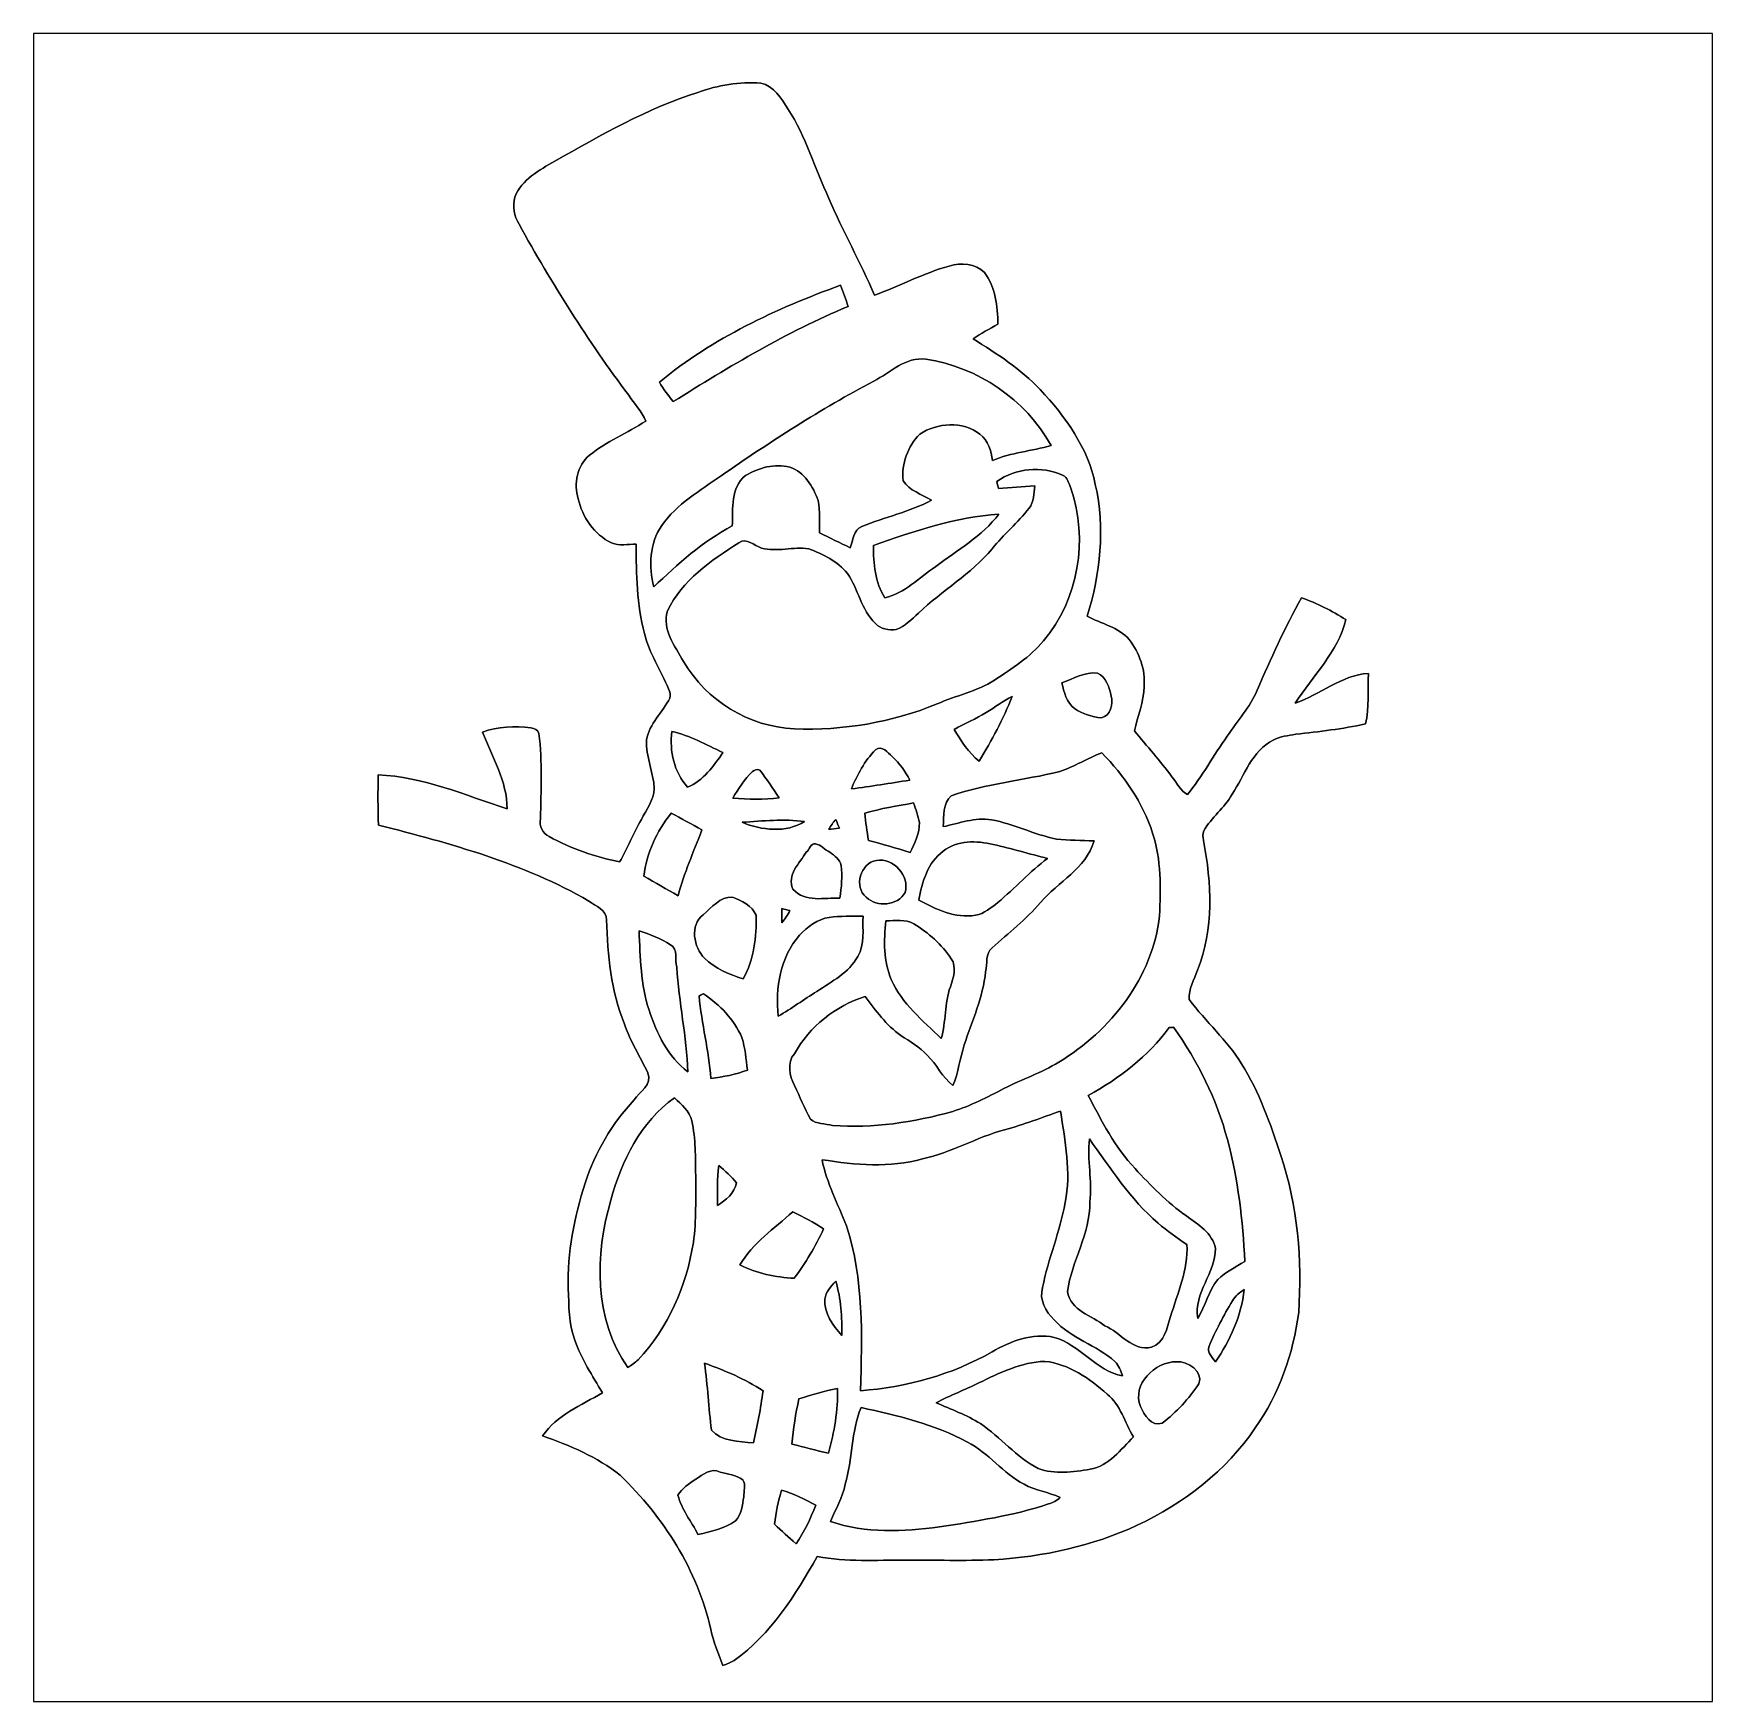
# Model space of a CAD drawing. Header units: centimetres. Extents: x -16.8 to 16.8, y -16.7 to 16.7.
import ezdxf

# ---------------------------------------------------------------- set-up
doc = ezdxf.new("R2010")
doc.units = ezdxf.units.CM
doc.header["$MEASUREMENT"] = 0
doc.layers.add('Layer 1', color=7, linetype='Continuous')

msp = doc.modelspace()

# ---------------------------------------------------------------- linework, layer by layer
at = {"layer": 'Layer 1', "color": 7}
for points, knots in [([(-16.77458, 16.66875), (-16.77458, 16.66875), (16.77458, 16.66875), (16.77458, 16.66875), (16.77458, 16.66875), (16.77458, 16.66875), (16.77458, -16.66875), (16.77458, -16.66875), (16.77458, -16.66875), (16.77458, -16.66875), (-16.77458, -16.66875), (-16.77458, -16.66875), (-16.77458, -16.66875), (-16.77458, -16.66875), (-16.77458, 16.66875), (-16.77458, 16.66875), (-16.77458, 16.66875), (-16.77458, 16.66875), (-16.77458, 16.66875), (-16.77458, 16.66875)], [0, 0, 0, 0, 0.16666667, 0.16666667, 0.16666667, 0.16666667, 0.33333333, 0.33333333, 0.33333333, 0.33333333, 0.5, 0.5, 0.5, 0.5, 0.66666667, 0.66666667, 0.66666667, 0.66666667, 1, 1, 1, 1]), ([(-3.49991, 15.49294), (-4.5145, 15.17403), (-5.43631, 14.63534), (-6.35882, 14.11922), (-6.35882, 14.11922), (-6.6675, 13.94072), (-7.02028, 13.75375), (-7.1561, 13.39921), (-7.1561, 13.39921), (-7.20619, 13.21788), (-7.17021, 13.01891), (-7.07319, 12.85946), (-7.07319, 12.85946), (-6.42056, 11.67236), (-5.69489, 10.52442), (-4.88209, 9.43998), (-4.88209, 9.43998), (-4.7625, 9.27241), (-4.62562, 9.11331), (-4.54131, 8.92351), (-4.54131, 8.92351), (-4.9082, 8.68292), (-5.32342, 8.52029), (-5.6642, 8.23948), (-5.6642, 8.23948), (-5.91291, 8.03487), (-5.98382, 7.67115), (-5.89245, 7.37094), (-5.89245, 7.37094), (-5.80813, 7.00052), (-5.57107, 6.65868), (-5.2264, 6.48688), (-5.2264, 6.48688), (-5.07012, 6.42232), (-4.8955, 6.46642), (-4.73357, 6.46218), (-4.73357, 6.46218), (-4.73322, 5.86352), (-4.71876, 5.25745), (-4.5653, 4.67501), (-4.5653, 4.67501), (-4.47569, 4.27884), (-4.23474, 3.94194), (-4.08411, 3.56905), (-4.08411, 3.56905), (-4.06471, 3.5119), (-4.03543, 3.44699), (-4.06224, 3.38667), (-4.06224, 3.38667), (-4.19947, 3.10021), (-4.47287, 2.87726), (-4.52438, 2.55235), (-4.52438, 2.55235), (-4.54589, 2.21756), (-4.38714, 1.90465), (-4.37021, 1.57304), (-4.37021, 1.57304), (-4.38362, 1.34655), (-4.53037, 1.15676), (-4.6288, 0.96097), (-4.6288, 0.96097), (-4.78966, 0.68615), (-4.90538, 0.3877), (-5.06307, 0.11112), (-5.06307, 0.11112), (-5.55166, 0.21766), (-6.03779, 0.3683), (-6.471, 0.62195), (-6.471, 0.62195), (-6.60118, 0.68086), (-6.67561, 0.82656), (-6.64281, 0.96979), (-6.64281, 0.96979), (-6.63751, 1.53846), (-6.60259, 2.10996), (-6.67597, 2.67582), (-6.67597, 2.67582), (-6.68479, 2.75414), (-6.77298, 2.77636), (-6.83648, 2.79294), (-6.83648, 2.79294), (-7.15857, 2.82328), (-7.49759, 2.82504), (-7.80344, 2.70545), (-7.80344, 2.70545), (-7.60624, 2.20804), (-7.31414, 1.72438), (-7.31026, 1.17334), (-7.31026, 1.17334), (-8.15375, 1.44463), (-8.98843, 1.81363), (-9.8873, 1.85138), (-9.8873, 1.85138), (-9.89542, 1.5173), (-9.89436, 1.18357), (-9.88413, 0.84949), (-9.88413, 0.84949), (-8.44056, 0.47942), (-6.97689, 0.08043), (-5.67796, -0.67063), (-5.67796, -0.67063), (-5.53932, -0.77047), (-5.3273, -0.84773), (-5.32306, -1.04493), (-5.32306, -1.04493), (-5.30895, -1.7526), (-5.23769, -2.46944), (-4.96676, -3.13055), (-4.96676, -3.13055), (-4.84752, -3.47274), (-4.65243, -3.77966), (-4.50039, -4.10669), (-4.50039, -4.10669), (-4.39385, -4.34234), (-4.66796, -4.47851), (-4.77238, -4.64573), (-4.77238, -4.64573), (-5.21441, -5.12092), (-5.55554, -5.68854), (-5.75169, -6.30837), (-5.75169, -6.30837), (-5.96477, -6.98818), (-6.12105, -7.69726), (-6.08859, -8.4141), (-6.08859, -8.4141), (-6.07695, -8.75912), (-6.08471, -9.12001), (-5.95595, -9.44739), (-5.95595, -9.44739), (-5.83353, -9.82733), (-5.60246, -10.15612), (-5.40773, -10.50114), (-5.40773, -10.50114), (-5.82965, -10.7442), (-6.3186, -10.94705), (-6.60365, -11.36262), (-6.60365, -11.36262), (-6.05649, -11.55312), (-5.51145, -11.78137), (-5.05566, -12.14649), (-5.05566, -12.14649), (-4.18606, -12.9794), (-3.50767, -14.0462), (-3.24132, -15.22871), (-3.24132, -15.22871), (-3.19299, -15.47918), (-3.08822, -15.71237), (-2.99791, -15.94979), (-2.99791, -15.94979), (-2.92135, -15.92086), (-2.84374, -15.89299), (-2.77389, -15.84995), (-2.77389, -15.84995), (-2.03694, -15.32784), (-1.55504, -14.54221), (-1.11266, -13.7728), (-1.11266, -13.7728), (-0.53128, -13.88674), (0.06385, -13.83912), (0.65264, -13.84723), (0.65264, -13.84723), (1.24001, -13.84265), (1.82809, -13.85923), (2.41582, -13.83771), (2.41582, -13.83771), (3.40007, -13.77738), (4.38185, -13.56325), (5.27897, -13.14768), (5.27897, -13.14768), (6.20959, -12.70847), (7.0612, -12.06218), (7.6387, -11.2014), (7.6387, -11.2014), (8.11706, -10.52266), (8.39858, -9.71691), (8.50653, -8.8967), (8.50653, -8.8967), (8.57991, -7.84013), (8.48607, -6.76416), (8.15093, -5.75627), (8.15093, -5.75627), (7.94526, -5.12374), (7.7156, -4.49157), (7.36706, -3.92218), (7.36706, -3.92218), (7.07178, -3.45193), (6.65057, -3.08293), (6.32037, -2.64019), (6.32037, -2.64019), (6.2992, -2.42782), (6.42479, -2.24367), (6.48511, -2.04929), (6.48511, -2.04929), (6.81567, -1.22873), (6.76628, -0.31044), (6.60576, 0.54222), (6.60576, 0.54222), (6.59871, 0.60466), (6.57966, 0.6731), (6.60859, 0.73201), (6.60859, 0.73201), (6.7631, 1.0033), (7.02522, 1.19204), (7.17691, 1.46509), (7.17691, 1.46509), (7.42597, 1.83903), (7.56849, 2.33221), (7.99959, 2.546), (7.99959, 2.546), (8.13717, 2.62184), (8.29663, 2.63666), (8.44973, 2.66206), (8.44973, 2.66206), (8.9154, 2.71851), (9.38248, 2.76789), (9.84144, 2.86844), (9.84144, 2.86844), (9.91799, 3.19969), (9.88766, 3.54295), (9.89894, 3.8795), (9.89894, 3.8795), (9.35602, 3.84246), (8.93586, 3.45334), (8.43597, 3.28542), (8.43597, 3.28542), (8.78946, 3.83117), (9.28829, 4.30424), (9.45127, 4.95406), (9.45127, 4.95406), (9.17187, 5.13186), (8.87377, 5.27861), (8.56333, 5.39256), (8.56333, 5.39256), (8.22748, 4.79637), (7.94949, 4.17089), (7.67644, 3.54401), (7.67644, 3.54401), (7.53604, 3.20252), (7.27992, 2.92911), (7.07813, 2.62502), (7.07813, 2.62502), (6.80544, 2.24084), (6.57931, 1.82492), (6.28403, 1.45697), (6.28403, 1.45697), (6.14327, 1.53529), (6.07448, 1.6951), (5.97253, 1.81151), (5.97253, 1.81151), (5.74604, 2.13607), (5.47123, 2.42217), (5.22534, 2.73085), (5.22534, 2.73085), (5.2892, 3.02542), (5.41373, 3.31082), (5.41584, 3.61633), (5.41584, 3.61633), (5.44901, 3.95534), (5.32024, 4.28872), (5.12127, 4.55718), (5.12127, 4.55718), (4.90044, 4.80483), (4.56106, 4.87362), (4.27814, 5.02391), (4.27814, 5.02391), (4.54907, 5.86881), (4.64009, 6.78568), (4.44288, 7.65634), (4.44288, 7.65634), (4.29683, 8.39011), (3.84175, 9.01347), (3.34292, 9.55181), (3.34292, 9.55181), (2.95628, 9.96597), (2.47403, 10.2683), (1.99884, 10.56816), (1.99884, 10.56816), (2.15759, 10.67717), (2.32869, 10.76572), (2.49696, 10.85956), (2.49696, 10.85956), (2.49026, 11.21728), (2.45039, 11.59863), (2.22497, 11.89143), (2.22497, 11.89143), (2.04999, 12.08193), (1.75648, 12.09393), (1.52294, 12.02267), (1.52294, 12.02267), (1.00753, 11.87803), (0.53411, 11.62226), (0.03281, 11.43917), (0.03281, 11.43917), (-0.25224, 12.09322), (-0.60078, 12.71729), (-0.88089, 13.37381), (-0.88089, 13.37381), (-1.15888, 13.96788), (-1.33844, 14.60888), (-1.69933, 15.16204), (-1.69933, 15.16204), (-1.83374, 15.36665), (-1.98014, 15.62982), (-2.24402, 15.67533), (-2.24402, 15.67533), (-2.67018, 15.71131), (-3.09951, 15.63934), (-3.49991, 15.49294)], [0, 0, 0, 0, 0.01282051, 0.01282051, 0.01282051, 0.01282051, 0.02564103, 0.02564103, 0.02564103, 0.02564103, 0.03846154, 0.03846154, 0.03846154, 0.03846154, 0.05128205, 0.05128205, 0.05128205, 0.05128205, 0.06410256, 0.06410256, 0.06410256, 0.06410256, 0.07692308, 0.07692308, 0.07692308, 0.07692308, 0.08974359, 0.08974359, 0.08974359, 0.08974359, 0.1025641, 0.1025641, 0.1025641, 0.1025641, 0.11538462, 0.11538462, 0.11538462, 0.11538462, 0.12820513, 0.12820513, 0.12820513, 0.12820513, 0.14102564, 0.14102564, 0.14102564, 0.14102564, 0.15384615, 0.15384615, 0.15384615, 0.15384615, 0.16666667, 0.16666667, 0.16666667, 0.16666667, 0.17948718, 0.17948718, 0.17948718, 0.17948718, 0.19230769, 0.19230769, 0.19230769, 0.19230769, 0.20512821, 0.20512821, 0.20512821, 0.20512821, 0.21794872, 0.21794872, 0.21794872, 0.21794872, 0.23076923, 0.23076923, 0.23076923, 0.23076923, 0.24358974, 0.24358974, 0.24358974, 0.24358974, 0.25641026, 0.25641026, 0.25641026, 0.25641026, 0.26923077, 0.26923077, 0.26923077, 0.26923077, 0.28205128, 0.28205128, 0.28205128, 0.28205128, 0.29487179, 0.29487179, 0.29487179, 0.29487179, 0.30769231, 0.30769231, 0.30769231, 0.30769231, 0.32051282, 0.32051282, 0.32051282, 0.32051282, 0.33333333, 0.33333333, 0.33333333, 0.33333333, 0.34615385, 0.34615385, 0.34615385, 0.34615385, 0.35897436, 0.35897436, 0.35897436, 0.35897436, 0.37179487, 0.37179487, 0.37179487, 0.37179487, 0.38461538, 0.38461538, 0.38461538, 0.38461538, 0.3974359, 0.3974359, 0.3974359, 0.3974359, 0.41025641, 0.41025641, 0.41025641, 0.41025641, 0.42307692, 0.42307692, 0.42307692, 0.42307692, 0.43589744, 0.43589744, 0.43589744, 0.43589744, 0.44871795, 0.44871795, 0.44871795, 0.44871795, 0.46153846, 0.46153846, 0.46153846, 0.46153846, 0.47435897, 0.47435897, 0.47435897, 0.47435897, 0.48717949, 0.48717949, 0.48717949, 0.48717949, 0.5, 0.5, 0.5, 0.5, 0.51282051, 0.51282051, 0.51282051, 0.51282051, 0.52564103, 0.52564103, 0.52564103, 0.52564103, 0.53846154, 0.53846154, 0.53846154, 0.53846154, 0.55128205, 0.55128205, 0.55128205, 0.55128205, 0.56410256, 0.56410256, 0.56410256, 0.56410256, 0.57692308, 0.57692308, 0.57692308, 0.57692308, 0.58974359, 0.58974359, 0.58974359, 0.58974359, 0.6025641, 0.6025641, 0.6025641, 0.6025641, 0.61538462, 0.61538462, 0.61538462, 0.61538462, 0.62820513, 0.62820513, 0.62820513, 0.62820513, 0.64102564, 0.64102564, 0.64102564, 0.64102564, 0.65384615, 0.65384615, 0.65384615, 0.65384615, 0.66666667, 0.66666667, 0.66666667, 0.66666667, 0.67948718, 0.67948718, 0.67948718, 0.67948718, 0.69230769, 0.69230769, 0.69230769, 0.69230769, 0.70512821, 0.70512821, 0.70512821, 0.70512821, 0.71794872, 0.71794872, 0.71794872, 0.71794872, 0.73076923, 0.73076923, 0.73076923, 0.73076923, 0.74358974, 0.74358974, 0.74358974, 0.74358974, 0.75641026, 0.75641026, 0.75641026, 0.75641026, 0.76923077, 0.76923077, 0.76923077, 0.76923077, 0.78205128, 0.78205128, 0.78205128, 0.78205128, 0.79487179, 0.79487179, 0.79487179, 0.79487179, 0.80769231, 0.80769231, 0.80769231, 0.80769231, 0.82051282, 0.82051282, 0.82051282, 0.82051282, 0.83333333, 0.83333333, 0.83333333, 0.83333333, 0.84615385, 0.84615385, 0.84615385, 0.84615385, 0.85897436, 0.85897436, 0.85897436, 0.85897436, 0.87179487, 0.87179487, 0.87179487, 0.87179487, 0.88461538, 0.88461538, 0.88461538, 0.88461538, 0.8974359, 0.8974359, 0.8974359, 0.8974359, 0.91025641, 0.91025641, 0.91025641, 0.91025641, 0.92307692, 0.92307692, 0.92307692, 0.92307692, 0.93589744, 0.93589744, 0.93589744, 0.93589744, 0.94871795, 0.94871795, 0.94871795, 0.94871795, 0.96153846, 0.96153846, 0.96153846, 0.96153846, 0.97435897, 0.97435897, 0.97435897, 0.97435897, 1, 1, 1, 1]), ([(-4.26932, 9.70209), (-3.20287, 10.57945), (-1.93887, 11.17177), (-0.6477, 11.63779), (-0.6477, 11.63779), (-0.59337, 11.49809), (-0.53693, 11.35839), (-0.49812, 11.21304), (-0.49812, 11.21304), (-1.72755, 10.70469), (-2.86773, 10.01324), (-3.9938, 9.31122), (-3.9938, 9.31122), (-4.09046, 9.43822), (-4.18994, 9.5631), (-4.26932, 9.70209)], [0, 0, 0, 0, 0.2, 0.2, 0.2, 0.2, 0.4, 0.4, 0.4, 0.4, 0.6, 0.6, 0.6, 0.6, 1, 1, 1, 1]), ([(0.01552, 9.7222), (0.35066, 9.88871), (0.64699, 10.21715), (1.05481, 10.15788), (1.05481, 10.15788), (2.09056, 10.01077), (3.04941, 9.3539), (3.55741, 8.43739), (3.55741, 8.43739), (3.17394, 8.31779), (2.76154, 8.29733), (2.38866, 8.13435), (2.38866, 8.13435), (2.36185, 8.33085), (2.29588, 8.53228), (2.13642, 8.66281), (2.13642, 8.66281), (1.79423, 8.92281), (1.2827, 8.89564), (0.93486, 8.65964), (0.93486, 8.65964), (0.69356, 8.42363), (0.56303, 8.06344), (0.60254, 7.73042), (0.60254, 7.73042), (0.72355, 7.53145), (0.97896, 7.46301), (1.16699, 7.33989), (1.16699, 7.33989), (0.72637, 7.10918), (0.23601, 6.99911), (-0.22437, 6.81814), (-0.22437, 6.81814), (-0.39229, 6.74864), (-0.39758, 6.53521), (-0.45649, 6.39127), (-0.45649, 6.39127), (-0.66005, 6.48899), (-0.86184, 6.58989), (-1.06609, 6.6862), (-1.06609, 6.6862), (-1.08091, 6.90139), (-1.05304, 7.12152), (-1.09784, 7.33354), (-1.09784, 7.33354), (-1.19521, 7.6133), (-1.36666, 7.90399), (-1.66441, 8.00171), (-1.66441, 8.00171), (-1.96709, 8.08284), (-2.28353, 7.98901), (-2.54529, 7.83519), (-2.54529, 7.83519), (-2.85715, 7.59072), (-2.79365, 7.17232), (-2.8127, 6.82696), (-2.8127, 6.82696), (-3.40678, 6.51827), (-3.90031, 6.06566), (-4.38044, 5.60811), (-4.38044, 5.60811), (-4.47922, 6.0131), (-4.46934, 6.47982), (-4.22204, 6.83331), (-4.22204, 6.83331), (-3.92148, 7.26581), (-3.45652, 7.53357), (-3.0353, 7.83131), (-3.0353, 7.83131), (-2.04893, 8.509), (-1.04422, 9.16446), (0.01552, 9.7222)], [0, 0, 0, 0, 0.05263158, 0.05263158, 0.05263158, 0.05263158, 0.10526316, 0.10526316, 0.10526316, 0.10526316, 0.15789474, 0.15789474, 0.15789474, 0.15789474, 0.21052632, 0.21052632, 0.21052632, 0.21052632, 0.26315789, 0.26315789, 0.26315789, 0.26315789, 0.31578947, 0.31578947, 0.31578947, 0.31578947, 0.36842105, 0.36842105, 0.36842105, 0.36842105, 0.42105263, 0.42105263, 0.42105263, 0.42105263, 0.47368421, 0.47368421, 0.47368421, 0.47368421, 0.52631579, 0.52631579, 0.52631579, 0.52631579, 0.57894737, 0.57894737, 0.57894737, 0.57894737, 0.63157895, 0.63157895, 0.63157895, 0.63157895, 0.68421053, 0.68421053, 0.68421053, 0.68421053, 0.73684211, 0.73684211, 0.73684211, 0.73684211, 0.78947368, 0.78947368, 0.78947368, 0.78947368, 0.84210526, 0.84210526, 0.84210526, 0.84210526, 0.89473684, 0.89473684, 0.89473684, 0.89473684, 1, 1, 1, 1]), ([(2.47544, 7.71807), (2.85432, 7.98336), (3.36762, 8.03204), (3.78919, 7.84401), (3.78919, 7.84401), (3.89326, 7.80027), (3.90913, 7.67327), (3.95287, 7.58084), (3.95287, 7.58084), (4.30847, 6.56167), (4.10669, 5.35834), (3.40642, 4.53143), (3.40642, 4.53143), (3.14078, 4.20158), (2.77636, 3.97616), (2.42746, 3.74579), (2.42746, 3.74579), (2.0768, 3.5179), (1.66053, 3.43606), (1.28129, 3.2699), (1.28129, 3.2699), (0.38065, 2.90266), (-0.59902, 2.73226), (-1.57057, 2.77142), (-1.57057, 2.77142), (-2.47121, 2.81129), (-3.33446, 3.33269), (-3.78389, 4.11551), (-3.78389, 4.11551), (-3.95605, 4.41995), (-4.22028, 4.75756), (-4.10774, 5.12939), (-4.10774, 5.12939), (-3.81564, 5.73864), (-3.23391, 6.13622), (-2.68217, 6.49146), (-2.68217, 6.49146), (-2.52836, 6.60365), (-2.37384, 6.42867), (-2.22779, 6.38492), (-2.22779, 6.38492), (-1.91841, 6.29814), (-1.59385, 6.42091), (-1.28129, 6.37011), (-1.28129, 6.37011), (-0.99554, 6.26251), (-0.70908, 6.11576), (-0.508, 5.87939), (-0.508, 5.87939), (-0.29951, 5.55978), (-0.23389, 5.15373), (0.04692, 4.87962), (0.04692, 4.87962), (0.14817, 4.76179), (0.32032, 4.73922), (0.46567, 4.75615), (0.46567, 4.75615), (0.63994, 4.82247), (0.77117, 4.96711), (0.91158, 5.08494), (0.91158, 5.08494), (1.38007, 5.5372), (1.96074, 5.86493), (2.37913, 6.37011), (2.37913, 6.37011), (2.61161, 6.6548), (2.89454, 6.89328), (3.11997, 7.18361), (3.11997, 7.18361), (3.22121, 7.30779), (3.21169, 7.47571), (3.23144, 7.626), (3.23144, 7.626), (2.98909, 7.61365), (2.74779, 7.5946), (2.50613, 7.5759), (2.50613, 7.5759), (2.49555, 7.62353), (2.48532, 7.6708), (2.47544, 7.71807)], [0, 0, 0, 0, 0.04761905, 0.04761905, 0.04761905, 0.04761905, 0.0952381, 0.0952381, 0.0952381, 0.0952381, 0.14285714, 0.14285714, 0.14285714, 0.14285714, 0.19047619, 0.19047619, 0.19047619, 0.19047619, 0.23809524, 0.23809524, 0.23809524, 0.23809524, 0.28571429, 0.28571429, 0.28571429, 0.28571429, 0.33333333, 0.33333333, 0.33333333, 0.33333333, 0.38095238, 0.38095238, 0.38095238, 0.38095238, 0.42857143, 0.42857143, 0.42857143, 0.42857143, 0.47619048, 0.47619048, 0.47619048, 0.47619048, 0.52380952, 0.52380952, 0.52380952, 0.52380952, 0.57142857, 0.57142857, 0.57142857, 0.57142857, 0.61904762, 0.61904762, 0.61904762, 0.61904762, 0.66666667, 0.66666667, 0.66666667, 0.66666667, 0.71428571, 0.71428571, 0.71428571, 0.71428571, 0.76190476, 0.76190476, 0.76190476, 0.76190476, 0.80952381, 0.80952381, 0.80952381, 0.80952381, 0.85714286, 0.85714286, 0.85714286, 0.85714286, 0.9047619, 0.9047619, 0.9047619, 0.9047619, 1, 1, 1, 1]), ([(0.0067, 6.43572), (0.8195, 6.72465), (1.64959, 7.00264), (2.51636, 7.06508), (2.51636, 7.06508), (2.18087, 6.62376), (1.68839, 6.34294), (1.25236, 6.01486), (1.25236, 6.01486), (0.92428, 5.78908), (0.63606, 5.48887), (0.23601, 5.38974), (0.23601, 5.38974), (0.03528, 5.69913), (0.01023, 6.0766), (0.0067, 6.43572)], [0, 0, 0, 0, 0.2, 0.2, 0.2, 0.2, 0.4, 0.4, 0.4, 0.4, 0.6, 0.6, 0.6, 0.6, 1, 1, 1, 1]), ([(3.77331, 3.68829), (4.00332, 3.77578), (4.23298, 3.91301), (4.48733, 3.88691), (4.48733, 3.88691), (4.65737, 3.80294), (4.72899, 3.59939), (4.75897, 3.42336), (4.75897, 3.42336), (4.79954, 3.27025), (4.74627, 3.0286), (4.56671, 2.99261), (4.56671, 2.99261), (4.37586, 3.00637), (4.18394, 3.06952), (4.02731, 3.18029), (4.02731, 3.18029), (3.86256, 3.29636), (3.81988, 3.5052), (3.77331, 3.68829)], [0, 0, 0, 0, 0.16666667, 0.16666667, 0.16666667, 0.16666667, 0.33333333, 0.33333333, 0.33333333, 0.33333333, 0.5, 0.5, 0.5, 0.5, 0.66666667, 0.66666667, 0.66666667, 0.66666667, 1, 1, 1, 1]), ([(2.26342, 3.09915), (2.43734, 3.20463), (2.59856, 3.33093), (2.78271, 3.41912), (2.78271, 3.41912), (2.60279, 2.97074), (2.37137, 2.54176), (2.12161, 2.12866), (2.12161, 2.12866), (1.90676, 2.29694), (1.7586, 2.53012), (1.62207, 2.76154), (1.62207, 2.76154), (1.8355, 2.87479), (2.05528, 2.97603), (2.26342, 3.09915)], [0, 0, 0, 0, 0.2, 0.2, 0.2, 0.2, 0.4, 0.4, 0.4, 0.4, 0.6, 0.6, 0.6, 0.6, 1, 1, 1, 1]), ([(-4.01779, 2.71956), (-3.65584, 2.63948), (-3.33163, 2.45357), (-2.99932, 2.29694), (-2.99932, 2.29694), (-3.18664, 2.02741), (-3.39266, 1.73496), (-3.70699, 1.60514), (-3.70699, 1.60514), (-3.97334, 1.91241), (-4.07282, 2.32163), (-4.01779, 2.71956)], [0, 0, 0, 0, 0.25, 0.25, 0.25, 0.25, 0.5, 0.5, 0.5, 0.5, 1, 1, 1, 1]), ([(0.04904, 2.35021), (0.18662, 2.45251), (0.29386, 2.29553), (0.38276, 2.21721), (0.38276, 2.21721), (0.52564, 2.08104), (0.65193, 1.9244), (0.73343, 1.74343), (0.73343, 1.74343), (0.34396, 1.69086), (-0.04163, 1.61466), (-0.43251, 1.57268), (-0.43251, 1.57268), (-0.31538, 1.85349), (-0.16616, 2.13325), (0.04904, 2.35021)], [0, 0, 0, 0, 0.2, 0.2, 0.2, 0.2, 0.4, 0.4, 0.4, 0.4, 0.6, 0.6, 0.6, 0.6, 1, 1, 1, 1]), ([(3.73168, 1.9177), (4.02272, 2.01824), (4.28731, 2.18087), (4.57341, 2.29411), (4.57341, 2.29411), (5.01721, 1.83727), (5.38833, 1.29716), (5.58835, 0.68897), (5.58835, 0.68897), (5.76333, 0.15628), (5.74781, -0.4131), (5.72488, -0.96626), (5.72488, -0.96626), (5.58976, -2.19992), (4.75509, -3.26249), (3.71334, -3.88902), (3.71334, -3.88902), (3.36797, -4.10633), (2.97709, -4.22945), (2.61761, -4.41784), (2.61761, -4.41784), (2.286, -4.59034), (1.95227, -4.76391), (1.5942, -4.87468), (1.5942, -4.87468), (0.81527, -5.09588), (-0.00035, -5.21511), (-0.81068, -5.15514), (-0.81068, -5.15514), (-0.95074, -5.11563), (-1.13841, -5.13821), (-1.24883, -5.02849), (-1.24883, -5.02849), (-1.37195, -4.81295), (-1.46156, -4.57941), (-1.57163, -4.35681), (-1.57163, -4.35681), (-1.66617, -4.16172), (-1.72649, -3.90384), (-1.57092, -3.72145), (-1.57092, -3.72145), (-1.26647, -3.181), (-0.74859, -2.76296), (-0.15699, -2.57951), (-0.15699, -2.57951), (0.05574, -2.85856), (0.26705, -3.15242), (0.55527, -3.35915), (0.55527, -3.35915), (0.73907, -3.47804), (0.9331, -3.58634), (1.08267, -3.75003), (1.08267, -3.75003), (1.27635, -3.93418), (1.38218, -4.19347), (1.59456, -4.35998), (1.59456, -4.35998), (1.71062, -4.10139), (1.73179, -3.81423), (1.82386, -3.54753), (1.82386, -3.54753), (1.97944, -3.06352), (2.19957, -2.59433), (2.25107, -2.08245), (2.25107, -2.08245), (2.292, -1.92687), (2.23908, -1.71944), (2.37878, -1.60479), (2.37878, -1.60479), (2.71216, -1.31516), (3.05506, -1.03399), (3.34645, -0.70026), (3.34645, -0.70026), (3.69641, -0.28222), (4.25909, -0.02822), (4.41678, 0.53058), (4.41678, 0.53058), (4.16525, 0.54116), (3.91372, 0.54187), (3.66395, 0.56797), (3.66395, 0.56797), (3.22121, 0.6604), (2.81199, 0.8703), (2.36714, 0.95356), (2.36714, 0.95356), (2.03694, 1.00612), (1.72261, 0.88336), (1.40547, 0.81633), (1.40547, 0.81633), (1.41746, 1.02376), (1.39065, 1.28729), (1.56245, 1.43298), (1.56245, 1.43298), (2.26377, 1.67711), (3.01237, 1.74272), (3.73168, 1.9177)], [0, 0, 0, 0, 0.04, 0.04, 0.04, 0.04, 0.08, 0.08, 0.08, 0.08, 0.12, 0.12, 0.12, 0.12, 0.16, 0.16, 0.16, 0.16, 0.2, 0.2, 0.2, 0.2, 0.24, 0.24, 0.24, 0.24, 0.28, 0.28, 0.28, 0.28, 0.32, 0.32, 0.32, 0.32, 0.36, 0.36, 0.36, 0.36, 0.4, 0.4, 0.4, 0.4, 0.44, 0.44, 0.44, 0.44, 0.48, 0.48, 0.48, 0.48, 0.52, 0.52, 0.52, 0.52, 0.56, 0.56, 0.56, 0.56, 0.6, 0.6, 0.6, 0.6, 0.64, 0.64, 0.64, 0.64, 0.68, 0.68, 0.68, 0.68, 0.72, 0.72, 0.72, 0.72, 0.76, 0.76, 0.76, 0.76, 0.8, 0.8, 0.8, 0.8, 0.84, 0.84, 0.84, 0.84, 0.88, 0.88, 0.88, 0.88, 0.92, 0.92, 0.92, 0.92, 1, 1, 1, 1]), ([(-2.40947, 1.91629), (-2.37031, 1.95615), (-2.31069, 1.96991), (-2.25954, 1.94345), (-2.25954, 1.94345), (-2.12266, 1.76565), (-1.99813, 1.57868), (-1.87254, 1.39241), (-1.87254, 1.39241), (-2.18017, 1.35396), (-2.49202, 1.36384), (-2.80035, 1.38465), (-2.80035, 1.38465), (-2.68958, 1.57445), (-2.57246, 1.76636), (-2.40947, 1.91629)], [0, 0, 0, 0, 0.2, 0.2, 0.2, 0.2, 0.4, 0.4, 0.4, 0.4, 0.6, 0.6, 0.6, 0.6, 1, 1, 1, 1]), ([(-4.03437, 1.08479), (-3.82693, 0.97719), (-3.62056, 0.86783), (-3.41806, 0.75142), (-3.41806, 0.75142), (-3.58316, 0.31503), (-3.77719, -0.11007), (-3.89467, -0.56374), (-3.89467, -0.56374), (-4.12574, -0.43886), (-4.34869, -0.29916), (-4.58011, -0.17463), (-4.58011, -0.17463), (-4.52543, 0.28963), (-4.32188, 0.72073), (-4.03437, 1.08479)], [0, 0, 0, 0, 0.2, 0.2, 0.2, 0.2, 0.4, 0.4, 0.4, 0.4, 0.6, 0.6, 0.6, 0.6, 1, 1, 1, 1]), ([(-0.16616, 1.08373), (0.15311, 1.18145), (0.48295, 1.22943), (0.80998, 1.29046), (0.80998, 1.29046), (0.85443, 1.1617), (0.90205, 1.03364), (0.92781, 0.89923), (0.92781, 0.89923), (0.92992, 0.68404), (0.83608, 0.48472), (0.74189, 0.29739), (0.74189, 0.29739), (0.46849, 0.3937), (0.18733, 0.46249), (-0.09066, 0.54187), (-0.09066, 0.54187), (-0.11924, 0.72214), (-0.1457, 0.90276), (-0.16616, 1.08373)], [0, 0, 0, 0, 0.16666667, 0.16666667, 0.16666667, 0.16666667, 0.33333333, 0.33333333, 0.33333333, 0.33333333, 0.5, 0.5, 0.5, 0.5, 0.66666667, 0.66666667, 0.66666667, 0.66666667, 1, 1, 1, 1]), ([(-2.61691, 0.90311), (-2.20133, 0.93028), (-1.78153, 0.97543), (-1.3656, 0.91828), (-1.3656, 0.91828), (-1.74237, 0.6858), (-2.22215, 0.74401), (-2.61691, 0.90311)], [0, 0, 0, 0, 0.33333333, 0.33333333, 0.33333333, 0.33333333, 1, 1, 1, 1]), ([(-0.88935, 0.76341), (-0.84455, 0.83291), (-0.79587, 0.89994), (-0.74154, 0.96202), (-0.74154, 0.96202), (-0.71826, 0.90311), (-0.69533, 0.8442), (-0.67275, 0.78458), (-0.67275, 0.78458), (-0.74507, 0.77646), (-0.81739, 0.76941), (-0.88935, 0.76341)], [0, 0, 0, 0, 0.25, 0.25, 0.25, 0.25, 0.5, 0.5, 0.5, 0.5, 1, 1, 1, 1]), ([(-1.33279, 0.30727), (-1.27247, 0.34854), (-1.24601, 0.49248), (-1.14653, 0.47272), (-1.14653, 0.47272), (-1.03611, 0.45508), (-0.95956, 0.3556), (-0.86325, 0.30409), (-0.86325, 0.30409), (-0.77294, 0.23389), (-0.65546, 0.16651), (-0.63853, 0.04163), (-0.63853, 0.04163), (-0.60678, -0.17463), (-0.63253, -0.39511), (-0.65969, -0.61031), (-0.65969, -0.61031), (-0.97684, -0.60219), (-1.35431, -0.70591), (-1.59879, -0.43392), (-1.59879, -0.43392), (-1.73073, -0.15593), (-1.4665, 0.08855), (-1.33279, 0.30727)], [0, 0, 0, 0, 0.14285714, 0.14285714, 0.14285714, 0.14285714, 0.28571429, 0.28571429, 0.28571429, 0.28571429, 0.42857143, 0.42857143, 0.42857143, 0.42857143, 0.57142857, 0.57142857, 0.57142857, 0.57142857, 0.71428571, 0.71428571, 0.71428571, 0.71428571, 1, 1, 1, 1]), ([(1.403, 0.32456), (1.68381, 0.55069), (2.07081, 0.53622), (2.40418, 0.46214), (2.40418, 0.46214), (2.76825, 0.37712), (3.12702, 0.27199), (3.48968, 0.18098), (3.48968, 0.18098), (3.13231, -0.0822), (2.83598, -0.41416), (2.49696, -0.69815), (2.49696, -0.69815), (2.35938, -0.79834), (2.22426, -0.92781), (2.04858, -0.95215), (2.04858, -0.95215), (1.64218, -1.02729), (1.26471, -0.83326), (0.91793, -0.65052), (0.91793, -0.65052), (0.97543, -0.28857), (1.09502, 0.09701), (1.403, 0.32456)], [0, 0, 0, 0, 0.14285714, 0.14285714, 0.14285714, 0.14285714, 0.28571429, 0.28571429, 0.28571429, 0.28571429, 0.42857143, 0.42857143, 0.42857143, 0.42857143, 0.57142857, 0.57142857, 0.57142857, 0.57142857, 0.71428571, 0.71428571, 0.71428571, 0.71428571, 1, 1, 1, 1]), ([(0.06667, 0.14182), (0.40816, 0.20461), (0.73872, -0.17216), (0.64135, -0.50024), (0.64135, -0.50024), (0.49424, -0.768), (0.07938, -0.8001), (-0.13476, -0.59373), (-0.13476, -0.59373), (-0.39476, -0.39335), (-0.24659, 0.09208), (0.06667, 0.14182)], [0, 0, 0, 0, 0.25, 0.25, 0.25, 0.25, 0.5, 0.5, 0.5, 0.5, 1, 1, 1, 1]), ([(-3.39443, -0.94509), (-3.21874, -0.80222), (-3.05929, -0.58067), (-2.81058, -0.59196), (-2.81058, -0.59196), (-2.6289, -0.66463), (-2.41476, -0.756), (-2.33609, -0.95144), (-2.33609, -0.95144), (-2.31846, -1.38606), (-2.38301, -1.84079), (-2.59539, -2.22568), (-2.59539, -2.22568), (-2.87196, -2.1336), (-3.15454, -2.01965), (-3.36832, -1.81539), (-3.36832, -1.81539), (-3.58246, -1.59173), (-3.66854, -1.15253), (-3.39443, -0.94509)], [0, 0, 0, 0, 0.16666667, 0.16666667, 0.16666667, 0.16666667, 0.33333333, 0.33333333, 0.33333333, 0.33333333, 0.5, 0.5, 0.5, 0.5, 0.66666667, 0.66666667, 0.66666667, 0.66666667, 1, 1, 1, 1]), ([(-0.87595, -0.9973), (-0.65158, -0.97084), (-0.42439, -0.97155), (-0.19826, -0.97367), (-0.19826, -0.97367), (-0.21555, -1.24072), (-0.15346, -1.53811), (-0.30515, -1.778), (-0.30515, -1.778), (-0.48013, -2.10361), (-0.82691, -2.27894), (-1.12007, -2.47791), (-1.12007, -2.47791), (-1.3843, -2.63313), (-1.6256, -2.82504), (-1.89512, -2.9718), (-1.89512, -2.9718), (-1.95227, -2.40982), (-1.8542, -1.78929), (-1.4672, -1.35502), (-1.4672, -1.35502), (-1.30845, -1.18604), (-1.11231, -1.03117), (-0.87595, -0.9973)], [0, 0, 0, 0, 0.14285714, 0.14285714, 0.14285714, 0.14285714, 0.28571429, 0.28571429, 0.28571429, 0.28571429, 0.42857143, 0.42857143, 0.42857143, 0.42857143, 0.57142857, 0.57142857, 0.57142857, 0.57142857, 0.71428571, 0.71428571, 0.71428571, 0.71428571, 1, 1, 1, 1]), ([(-1.82316, -0.82056), (-1.76848, -0.83361), (-1.71379, -0.84737), (-1.65876, -0.86113), (-1.65876, -0.86113), (-1.70392, -0.94897), (-1.76001, -1.03046), (-1.82492, -1.1049), (-1.82492, -1.1049), (-1.82527, -1.00965), (-1.82457, -0.91475), (-1.82316, -0.82056)], [0, 0, 0, 0, 0.25, 0.25, 0.25, 0.25, 0.5, 0.5, 0.5, 0.5, 1, 1, 1, 1]), ([(-4.67572, -1.26753), (-4.45664, -1.33491), (-4.24074, -1.42169), (-4.0453, -1.5427), (-4.0453, -1.5427), (-3.88973, -1.63089), (-3.96628, -1.84926), (-3.92254, -1.99108), (-3.92254, -1.99108), (-3.87562, -2.69134), (-3.72604, -3.38173), (-3.7017, -4.08411), (-3.7017, -4.08411), (-4.09646, -3.78037), (-4.3247, -3.31646), (-4.47534, -2.85256), (-4.47534, -2.85256), (-4.64361, -2.34174), (-4.65067, -1.79917), (-4.67572, -1.26753)], [0, 0, 0, 0, 0.16666667, 0.16666667, 0.16666667, 0.16666667, 0.33333333, 0.33333333, 0.33333333, 0.33333333, 0.5, 0.5, 0.5, 0.5, 0.66666667, 0.66666667, 0.66666667, 0.66666667, 1, 1, 1, 1]), ([(0.25718, -1.06645), (0.44485, -1.05833), (0.64417, -1.03117), (0.81597, -1.12571), (0.81597, -1.12571), (1.10878, -1.30281), (1.37125, -1.53952), (1.56492, -1.82316), (1.56492, -1.82316), (1.67675, -1.99284), (1.60937, -2.21051), (1.54658, -2.38548), (1.54658, -2.38548), (1.4224, -2.71709), (1.46297, -3.08151), (1.36419, -3.41842), (1.36419, -3.41842), (0.99589, -3.06211), (0.57891, -2.72203), (0.36618, -2.2419), (0.36618, -2.2419), (0.20708, -1.8729), (0.2159, -1.45944), (0.25718, -1.06645)], [0, 0, 0, 0, 0.14285714, 0.14285714, 0.14285714, 0.14285714, 0.28571429, 0.28571429, 0.28571429, 0.28571429, 0.42857143, 0.42857143, 0.42857143, 0.42857143, 0.57142857, 0.57142857, 0.57142857, 0.57142857, 0.71428571, 0.71428571, 0.71428571, 0.71428571, 1, 1, 1, 1]), ([(-3.38596, -2.52518), (-3.06317, -2.74602), (-2.77566, -3.03424), (-2.62043, -3.39901), (-2.62043, -3.39901), (-2.55376, -3.60856), (-2.53506, -3.82976), (-2.50825, -4.04777), (-2.50825, -4.04777), (-2.74179, -4.14196), (-2.99191, -4.18253), (-3.23956, -4.21781), (-3.23956, -4.21781), (-3.28507, -3.66254), (-3.41877, -3.11961), (-3.47698, -2.56611), (-3.47698, -2.56611), (-3.45405, -2.55588), (-3.40889, -2.53541), (-3.38596, -2.52518)], [0, 0, 0, 0, 0.16666667, 0.16666667, 0.16666667, 0.16666667, 0.33333333, 0.33333333, 0.33333333, 0.33333333, 0.5, 0.5, 0.5, 0.5, 0.66666667, 0.66666667, 0.66666667, 0.66666667, 1, 1, 1, 1]), ([(5.91855, -3.19864), (5.94113, -3.19758), (5.98558, -3.19546), (6.00781, -3.1944), (6.00781, -3.1944), (6.49041, -3.87526), (6.86929, -4.6295), (7.08272, -5.43913), (7.08272, -5.43913), (7.29368, -6.23429), (7.39281, -7.05661), (7.42879, -7.87717), (7.42879, -7.87717), (7.2457, -7.9883), (7.04744, -8.0832), (6.89187, -8.23242), (6.89187, -8.23242), (6.6996, -8.45855), (6.64669, -8.76229), (6.49287, -9.01136), (6.49287, -9.01136), (6.39727, -8.5023), (6.85024, -8.10966), (6.84424, -7.61294), (6.84424, -7.61294), (6.78392, -7.30779), (6.49464, -7.13387), (6.26322, -6.96419), (6.26322, -6.96419), (5.88081, -6.69537), (5.55096, -6.36023), (5.23628, -6.01698), (5.23628, -6.01698), (4.83447, -5.59329), (4.56882, -5.06695), (4.30036, -4.55471), (4.30036, -4.55471), (4.92372, -4.2164), (5.49734, -3.77437), (5.91855, -3.19864)], [0, 0, 0, 0, 0.09090909, 0.09090909, 0.09090909, 0.09090909, 0.18181818, 0.18181818, 0.18181818, 0.18181818, 0.27272727, 0.27272727, 0.27272727, 0.27272727, 0.36363636, 0.36363636, 0.36363636, 0.36363636, 0.45454545, 0.45454545, 0.45454545, 0.45454545, 0.54545455, 0.54545455, 0.54545455, 0.54545455, 0.63636364, 0.63636364, 0.63636364, 0.63636364, 0.72727273, 0.72727273, 0.72727273, 0.72727273, 0.81818182, 0.81818182, 0.81818182, 0.81818182, 1, 1, 1, 1]), ([(-5.2391, -6.64704), (-5.02532, -5.86775), (-4.64185, -5.08741), (-3.96981, -4.60516), (-3.96981, -4.60516), (-3.82905, -4.73463), (-3.66289, -4.86728), (-3.6195, -5.06518), (-3.6195, -5.06518), (-3.54224, -5.4229), (-3.55106, -5.79155), (-3.54259, -6.15597), (-3.54259, -6.15597), (-3.54401, -6.60224), (-3.52884, -7.05097), (-3.58881, -7.49512), (-3.58881, -7.49512), (-3.72674, -8.35872), (-4.0894, -9.19974), (-4.69371, -9.84074), (-4.69371, -9.84074), (-4.75509, -9.90106), (-4.82918, -9.94657), (-4.9022, -9.99172), (-4.9022, -9.99172), (-5.57989, -9.02547), (-5.5566, -7.741), (-5.2391, -6.64704)], [0, 0, 0, 0, 0.125, 0.125, 0.125, 0.125, 0.25, 0.25, 0.25, 0.25, 0.375, 0.375, 0.375, 0.375, 0.5, 0.5, 0.5, 0.5, 0.625, 0.625, 0.625, 0.625, 0.75, 0.75, 0.75, 0.75, 1, 1, 1, 1]), ([(2.62996, -5.24157), (3.01166, -5.1435), (3.37644, -4.99357), (3.74932, -4.86939), (3.74932, -4.86939), (3.83646, -5.47229), (3.96557, -6.09141), (3.83857, -6.69854), (3.83857, -6.69854), (3.74015, -7.27675), (3.49885, -7.81897), (3.38984, -8.39399), (3.38984, -8.39399), (3.31399, -8.63847), (3.45369, -8.87659), (3.62056, -9.04381), (3.62056, -9.04381), (3.95852, -9.41211), (4.46687, -9.54546), (4.83517, -9.87601), (4.83517, -9.87601), (4.91596, -9.95186), (4.94947, -10.06087), (4.98687, -10.16212), (4.98687, -10.16212), (4.45876, -10.05487), (4.13244, -9.54229), (3.62232, -9.392), (3.62232, -9.392), (3.18594, -9.29781), (2.75167, -9.46432), (2.37984, -9.68093), (2.37984, -9.68093), (1.57868, -10.1406), (0.66604, -10.38895), (-0.25153, -10.4588), (-0.25153, -10.4588), (-0.21661, -9.36025), (-0.18203, -8.2236), (-0.53164, -7.16562), (-0.53164, -7.16562), (-0.70026, -6.72606), (-0.92639, -6.30661), (-1.01812, -5.84024), (-1.01812, -5.84024), (-0.35419, -5.94642), (0.33479, -6.00851), (0.99095, -5.82436), (0.99095, -5.82436), (1.56316, -5.70265), (2.06798, -5.39291), (2.62996, -5.24157)], [0, 0, 0, 0, 0.07142857, 0.07142857, 0.07142857, 0.07142857, 0.14285714, 0.14285714, 0.14285714, 0.14285714, 0.21428571, 0.21428571, 0.21428571, 0.21428571, 0.28571429, 0.28571429, 0.28571429, 0.28571429, 0.35714286, 0.35714286, 0.35714286, 0.35714286, 0.42857143, 0.42857143, 0.42857143, 0.42857143, 0.5, 0.5, 0.5, 0.5, 0.57142857, 0.57142857, 0.57142857, 0.57142857, 0.64285714, 0.64285714, 0.64285714, 0.64285714, 0.71428571, 0.71428571, 0.71428571, 0.71428571, 0.78571429, 0.78571429, 0.78571429, 0.78571429, 0.85714286, 0.85714286, 0.85714286, 0.85714286, 1, 1, 1, 1]), ([(4.32329, -5.42396), (4.74945, -6.00816), (5.1435, -6.63222), (5.69666, -7.10918), (5.69666, -7.10918), (5.87657, -7.26722), (6.07836, -7.3974), (6.27168, -7.53816), (6.27168, -7.53816), (6.3052, -8.04122), (6.08401, -8.50441), (5.94819, -8.97608), (5.94819, -8.97608), (5.87481, -9.19798), (5.82648, -9.50807), (5.56648, -9.58779), (5.56648, -9.58779), (5.19395, -9.68234), (4.94277, -9.2904), (4.63515, -9.16093), (4.63515, -9.16093), (4.3755, -8.96408), (3.94547, -8.84943), (3.88549, -8.4776), (3.88549, -8.4776), (3.96699, -7.86483), (4.34234, -7.31908), (4.33352, -6.6869), (4.33352, -6.6869), (4.38573, -6.26569), (4.27778, -5.84412), (4.32329, -5.42396)], [0, 0, 0, 0, 0.11111111, 0.11111111, 0.11111111, 0.11111111, 0.22222222, 0.22222222, 0.22222222, 0.22222222, 0.33333333, 0.33333333, 0.33333333, 0.33333333, 0.44444444, 0.44444444, 0.44444444, 0.44444444, 0.55555556, 0.55555556, 0.55555556, 0.55555556, 0.66666667, 0.66666667, 0.66666667, 0.66666667, 0.77777778, 0.77777778, 0.77777778, 0.77777778, 1, 1, 1, 1]), ([(-3.08046, -5.95947), (-2.95663, -6.06601), (-2.82963, -6.1722), (-2.72979, -6.30343), (-2.72979, -6.30343), (-2.75731, -6.50734), (-2.94887, -6.6488), (-3.10938, -6.75852), (-3.10938, -6.75852), (-3.11115, -6.49146), (-3.11362, -6.22441), (-3.08046, -5.95947)], [0, 0, 0, 0, 0.25, 0.25, 0.25, 0.25, 0.5, 0.5, 0.5, 0.5, 1, 1, 1, 1]), ([(-2.66065, -7.94279), (-2.40277, -7.50958), (-1.97344, -7.21219), (-1.60232, -6.88305), (-1.60232, -6.88305), (-1.38994, -6.98112), (-1.18674, -7.09648), (-0.98919, -7.22136), (-0.98919, -7.22136), (-1.14088, -7.57484), (-1.35149, -7.89869), (-1.57374, -8.2109), (-1.57374, -8.2109), (-1.94874, -8.18656), (-2.32516, -8.11777), (-2.66065, -7.94279)], [0, 0, 0, 0, 0.2, 0.2, 0.2, 0.2, 0.4, 0.4, 0.4, 0.4, 0.6, 0.6, 0.6, 0.6, 1, 1, 1, 1]), ([(-0.96344, -8.62577), (-0.94262, -8.4836), (-0.83679, -8.37389), (-0.74471, -8.27123), (-0.74471, -8.27123), (-0.63606, -8.62118), (-0.61948, -8.98948), (-0.62265, -9.35355), (-0.62265, -9.35355), (-0.80927, -9.15705), (-0.97437, -8.90729), (-0.96344, -8.62577)], [0, 0, 0, 0, 0.25, 0.25, 0.25, 0.25, 0.5, 0.5, 0.5, 0.5, 1, 1, 1, 1]), ([(7.1815, -8.66211), (7.23653, -8.5665), (7.32437, -8.49736), (7.41504, -8.43703), (7.41504, -8.43703), (7.36671, -8.96338), (7.13281, -9.44951), (6.84354, -9.88413), (6.84354, -9.88413), (6.78533, -9.79029), (6.6615, -9.69151), (6.71548, -9.57051), (6.71548, -9.57051), (6.84742, -9.25689), (7.00722, -8.95456), (7.1815, -8.66211)], [0, 0, 0, 0, 0.2, 0.2, 0.2, 0.2, 0.4, 0.4, 0.4, 0.4, 0.6, 0.6, 0.6, 0.6, 1, 1, 1, 1]), ([(-3.36409, -9.91059), (-2.95769, -10.05134), (-2.55905, -10.22456), (-2.19816, -10.46057), (-2.19816, -10.46057), (-2.2419, -10.81052), (-2.31069, -11.1566), (-2.39042, -11.5002), (-2.39042, -11.5002), (-2.67653, -11.47092), (-3.02895, -11.47727), (-3.23039, -11.24479), (-3.23039, -11.24479), (-3.28013, -10.80206), (-3.30764, -10.35403), (-3.36409, -9.91059)], [0, 0, 0, 0, 0.2, 0.2, 0.2, 0.2, 0.4, 0.4, 0.4, 0.4, 0.6, 0.6, 0.6, 0.6, 1, 1, 1, 1]), ([(2.11384, -10.30182), (2.53259, -10.10073), (2.96228, -9.88836), (3.43606, -9.87107), (3.43606, -9.87107), (3.91336, -9.92576), (4.3307, -10.2108), (4.67678, -10.52865), (4.67678, -10.52865), (4.95371, -10.74138), (5.02461, -11.09451), (5.20241, -11.37779), (5.20241, -11.37779), (4.95864, -11.63567), (4.70994, -11.95846), (4.34128, -12.02866), (4.34128, -12.02866), (3.99838, -12.08299), (3.63114, -12.13697), (3.29812, -12.01208), (3.29812, -12.01208), (2.85962, -11.78842), (2.55376, -11.38626), (2.14736, -11.11673), (2.14736, -11.11673), (1.86902, -10.94246), (1.55928, -10.82992), (1.26012, -10.69869), (1.26012, -10.69869), (1.53846, -10.5537), (1.83233, -10.44116), (2.11384, -10.30182)], [0, 0, 0, 0, 0.11111111, 0.11111111, 0.11111111, 0.11111111, 0.22222222, 0.22222222, 0.22222222, 0.22222222, 0.33333333, 0.33333333, 0.33333333, 0.33333333, 0.44444444, 0.44444444, 0.44444444, 0.44444444, 0.55555556, 0.55555556, 0.55555556, 0.55555556, 0.66666667, 0.66666667, 0.66666667, 0.66666667, 0.77777778, 0.77777778, 0.77777778, 0.77777778, 1, 1, 1, 1]), ([(6.06637, -9.87813), (6.29497, -9.86649), (6.60224, -10.06263), (6.51192, -10.32369), (6.51192, -10.32369), (6.30943, -10.6172), (6.06425, -10.89131), (5.77956, -11.10686), (5.77956, -11.10686), (5.56719, -11.18376), (5.41584, -10.93787), (5.34741, -10.77454), (5.34741, -10.77454), (5.16537, -10.32827), (5.63457, -9.8806), (6.06637, -9.87813)], [0, 0, 0, 0, 0.2, 0.2, 0.2, 0.2, 0.4, 0.4, 0.4, 0.4, 0.6, 0.6, 0.6, 0.6, 1, 1, 1, 1]), ([(-1.48378, -10.61896), (-1.22661, -10.54523), (-0.9719, -10.45986), (-0.70803, -10.41259), (-0.70803, -10.41259), (-0.70026, -10.84897), (-0.77399, -11.28536), (-0.88971, -11.70517), (-0.88971, -11.70517), (-1.13453, -11.65154), (-1.3776, -11.58946), (-1.61925, -11.52384), (-1.61925, -11.52384), (-1.59667, -11.21939), (-1.54023, -10.91847), (-1.48378, -10.61896)], [0, 0, 0, 0, 0.2, 0.2, 0.2, 0.2, 0.4, 0.4, 0.4, 0.4, 0.6, 0.6, 0.6, 0.6, 1, 1, 1, 1]), ([(-0.23848, -10.79429), (0.4893, -10.94916), (1.22661, -11.13049), (1.8863, -11.48539), (1.8863, -11.48539), (2.31316, -11.69952), (2.59256, -12.11121), (3.01766, -12.32711), (3.01766, -12.32711), (3.24273, -12.45799), (3.51014, -12.48092), (3.74333, -12.59311), (3.74333, -12.59311), (3.6763, -12.65343), (3.5941, -12.694), (3.50908, -12.72222), (3.50908, -12.72222), (2.80211, -12.95753), (2.06128, -13.06336), (1.32786, -13.18189), (1.32786, -13.18189), (0.60678, -13.26903), (-0.14887, -13.31419), (-0.84631, -13.07218), (-0.84631, -13.07218), (-0.74683, -12.82488), (-0.61172, -12.59064), (-0.55386, -12.32817), (-0.55386, -12.32817), (-0.41063, -11.82511), (-0.43956, -11.28254), (-0.23848, -10.79429)], [0, 0, 0, 0, 0.11111111, 0.11111111, 0.11111111, 0.11111111, 0.22222222, 0.22222222, 0.22222222, 0.22222222, 0.33333333, 0.33333333, 0.33333333, 0.33333333, 0.44444444, 0.44444444, 0.44444444, 0.44444444, 0.55555556, 0.55555556, 0.55555556, 0.55555556, 0.66666667, 0.66666667, 0.66666667, 0.66666667, 0.77777778, 0.77777778, 0.77777778, 0.77777778, 1, 1, 1, 1]), ([(-3.5433, -12.22657), (-3.3976, -12.13979), (-3.23533, -11.99233), (-3.05188, -12.08546), (-3.05188, -12.08546), (-2.90124, -12.12321), (-2.73191, -12.14049), (-2.60421, -12.23751), (-2.60421, -12.23751), (-2.53259, -12.33699), (-2.58445, -12.46964), (-2.58233, -12.57864), (-2.58233, -12.57864), (-2.60879, -12.7448), (-2.62608, -12.93178), (-2.74461, -13.06019), (-2.74461, -13.06019), (-2.96369, -13.22105), (-3.24026, -13.26868), (-3.49744, -13.33465), (-3.49744, -13.33465), (-3.62797, -13.07077), (-3.82517, -12.83511), (-3.89819, -12.54689), (-3.89819, -12.54689), (-3.81423, -12.40825), (-3.67348, -12.31653), (-3.5433, -12.22657)], [0, 0, 0, 0, 0.125, 0.125, 0.125, 0.125, 0.25, 0.25, 0.25, 0.25, 0.375, 0.375, 0.375, 0.375, 0.5, 0.5, 0.5, 0.5, 0.625, 0.625, 0.625, 0.625, 0.75, 0.75, 0.75, 0.75, 1, 1, 1, 1]), ([(-1.82633, -12.44565), (-1.58468, -12.51232), (-1.36172, -12.6305), (-1.14124, -12.74798), (-1.14124, -12.74798), (-1.25166, -13.01397), (-1.36878, -13.28032), (-1.53741, -13.51562), (-1.53741, -13.51562), (-1.68593, -13.39109), (-1.82704, -13.25915), (-1.96815, -13.12721), (-1.96815, -13.12721), (-1.93957, -12.89614), (-1.89618, -12.66719), (-1.82633, -12.44565)], [0, 0, 0, 0, 0.2, 0.2, 0.2, 0.2, 0.4, 0.4, 0.4, 0.4, 0.6, 0.6, 0.6, 0.6, 1, 1, 1, 1])]:
    msp.add_open_spline(points, degree=3, knots=knots, dxfattribs=at)
at = {"layer": 'Layer 1', "color": 8}
for points, knots in [([(-3.49991, 15.49294), (-3.09951, 15.63934), (-2.67018, 15.71131), (-2.24402, 15.67533), (-2.24402, 15.67533), (-1.98014, 15.62982), (-1.83374, 15.36665), (-1.69933, 15.16204), (-1.69933, 15.16204), (-1.33844, 14.60888), (-1.15888, 13.96788), (-0.88089, 13.37381), (-0.88089, 13.37381), (-0.60078, 12.71729), (-0.25224, 12.09322), (0.03281, 11.43917), (0.03281, 11.43917), (0.53411, 11.62226), (1.00753, 11.87803), (1.52294, 12.02267), (1.52294, 12.02267), (1.75648, 12.09393), (2.04999, 12.08193), (2.22497, 11.89143), (2.22497, 11.89143), (2.45039, 11.59863), (2.49026, 11.21728), (2.49696, 10.85956), (2.49696, 10.85956), (2.32869, 10.76572), (2.15759, 10.67717), (1.99884, 10.56816), (1.99884, 10.56816), (2.47403, 10.2683), (2.95628, 9.96597), (3.34292, 9.55181), (3.34292, 9.55181), (3.84175, 9.01347), (4.29683, 8.39011), (4.44288, 7.65634), (4.44288, 7.65634), (4.64009, 6.78568), (4.54907, 5.86881), (4.27814, 5.02391), (4.27814, 5.02391), (4.56106, 4.87362), (4.90044, 4.80483), (5.12127, 4.55718), (5.12127, 4.55718), (5.32024, 4.28872), (5.44901, 3.95534), (5.41584, 3.61633), (5.41584, 3.61633), (5.41373, 3.31082), (5.2892, 3.02542), (5.22534, 2.73085), (5.22534, 2.73085), (5.47123, 2.42217), (5.74604, 2.13607), (5.97253, 1.81151), (5.97253, 1.81151), (6.07448, 1.6951), (6.14327, 1.53529), (6.28403, 1.45697), (6.28403, 1.45697), (6.57931, 1.82492), (6.80544, 2.24084), (7.07813, 2.62502), (7.07813, 2.62502), (7.27992, 2.92911), (7.53604, 3.20252), (7.67644, 3.54401), (7.67644, 3.54401), (7.94949, 4.17089), (8.22748, 4.79637), (8.56333, 5.39256), (8.56333, 5.39256), (8.87377, 5.27861), (9.17187, 5.13186), (9.45127, 4.95406), (9.45127, 4.95406), (9.28829, 4.30424), (8.78946, 3.83117), (8.43597, 3.28542), (8.43597, 3.28542), (8.93586, 3.45334), (9.35602, 3.84246), (9.89894, 3.8795), (9.89894, 3.8795), (9.88766, 3.54295), (9.91799, 3.19969), (9.84144, 2.86844), (9.84144, 2.86844), (9.38248, 2.76789), (8.9154, 2.71851), (8.44973, 2.66206), (8.44973, 2.66206), (8.29663, 2.63666), (8.13717, 2.62184), (7.99959, 2.546), (7.99959, 2.546), (7.56849, 2.33221), (7.42597, 1.83903), (7.17691, 1.46509), (7.17691, 1.46509), (7.02522, 1.19204), (6.7631, 1.0033), (6.60859, 0.73201), (6.60859, 0.73201), (6.57966, 0.6731), (6.59871, 0.60466), (6.60576, 0.54222), (6.60576, 0.54222), (6.76628, -0.31044), (6.81567, -1.22873), (6.48511, -2.04929), (6.48511, -2.04929), (6.42479, -2.24367), (6.2992, -2.42782), (6.32037, -2.64019), (6.32037, -2.64019), (6.65057, -3.08293), (7.07178, -3.45193), (7.36706, -3.92218), (7.36706, -3.92218), (7.7156, -4.49157), (7.94526, -5.12374), (8.15093, -5.75627), (8.15093, -5.75627), (8.48607, -6.76416), (8.57991, -7.84013), (8.50653, -8.8967), (8.50653, -8.8967), (8.39858, -9.71691), (8.11706, -10.52266), (7.6387, -11.2014), (7.6387, -11.2014), (7.0612, -12.06218), (6.20959, -12.70847), (5.27897, -13.14768), (5.27897, -13.14768), (4.38185, -13.56325), (3.40007, -13.77738), (2.41582, -13.83771), (2.41582, -13.83771), (1.82809, -13.85923), (1.24001, -13.84265), (0.65264, -13.84723), (0.65264, -13.84723), (0.06385, -13.83912), (-0.53128, -13.88674), (-1.11266, -13.7728), (-1.11266, -13.7728), (-1.55504, -14.54221), (-2.03694, -15.32784), (-2.77389, -15.84995), (-2.77389, -15.84995), (-2.84374, -15.89299), (-2.92135, -15.92086), (-2.99791, -15.94979), (-2.99791, -15.94979), (-3.08822, -15.71237), (-3.19299, -15.47918), (-3.24132, -15.22871), (-3.24132, -15.22871), (-3.50767, -14.0462), (-4.18606, -12.9794), (-5.05566, -12.14649), (-5.05566, -12.14649), (-5.51145, -11.78137), (-6.05649, -11.55312), (-6.60365, -11.36262), (-6.60365, -11.36262), (-6.3186, -10.94705), (-5.82965, -10.7442), (-5.40773, -10.50114), (-5.40773, -10.50114), (-5.60246, -10.15612), (-5.83353, -9.82733), (-5.95595, -9.44739), (-5.95595, -9.44739), (-6.08471, -9.12001), (-6.07695, -8.75912), (-6.08859, -8.4141), (-6.08859, -8.4141), (-6.12105, -7.69726), (-5.96477, -6.98818), (-5.75169, -6.30837), (-5.75169, -6.30837), (-5.55554, -5.68854), (-5.21441, -5.12092), (-4.77238, -4.64573), (-4.77238, -4.64573), (-4.66796, -4.47851), (-4.39385, -4.34234), (-4.50039, -4.10669), (-4.50039, -4.10669), (-4.65243, -3.77966), (-4.84752, -3.47274), (-4.96676, -3.13055), (-4.96676, -3.13055), (-5.23769, -2.46944), (-5.30895, -1.7526), (-5.32306, -1.04493), (-5.32306, -1.04493), (-5.3273, -0.84773), (-5.53932, -0.77047), (-5.67796, -0.67063), (-5.67796, -0.67063), (-6.97689, 0.08043), (-8.44056, 0.47942), (-9.88413, 0.84949), (-9.88413, 0.84949), (-9.89436, 1.18357), (-9.89542, 1.5173), (-9.8873, 1.85138), (-9.8873, 1.85138), (-8.98843, 1.81363), (-8.15375, 1.44463), (-7.31026, 1.17334), (-7.31026, 1.17334), (-7.31414, 1.72438), (-7.60624, 2.20804), (-7.80344, 2.70545), (-7.80344, 2.70545), (-7.49759, 2.82504), (-7.15857, 2.82328), (-6.83648, 2.79294), (-6.83648, 2.79294), (-6.77298, 2.77636), (-6.68479, 2.75414), (-6.67597, 2.67582), (-6.67597, 2.67582), (-6.60259, 2.10996), (-6.63751, 1.53846), (-6.64281, 0.96979), (-6.64281, 0.96979), (-6.67561, 0.82656), (-6.60118, 0.68086), (-6.471, 0.62195), (-6.471, 0.62195), (-6.03779, 0.3683), (-5.55166, 0.21766), (-5.06307, 0.11112), (-5.06307, 0.11112), (-4.90538, 0.3877), (-4.78966, 0.68615), (-4.6288, 0.96097), (-4.6288, 0.96097), (-4.53037, 1.15676), (-4.38362, 1.34655), (-4.37021, 1.57304), (-4.37021, 1.57304), (-4.38714, 1.90465), (-4.54589, 2.21756), (-4.52438, 2.55235), (-4.52438, 2.55235), (-4.47287, 2.87726), (-4.19947, 3.10021), (-4.06224, 3.38667), (-4.06224, 3.38667), (-4.03543, 3.44699), (-4.06471, 3.5119), (-4.08411, 3.56905), (-4.08411, 3.56905), (-4.23474, 3.94194), (-4.47569, 4.27884), (-4.5653, 4.67501), (-4.5653, 4.67501), (-4.71876, 5.25745), (-4.73322, 5.86352), (-4.73357, 6.46218), (-4.73357, 6.46218), (-4.8955, 6.46642), (-5.07012, 6.42232), (-5.2264, 6.48688), (-5.2264, 6.48688), (-5.57107, 6.65868), (-5.80813, 7.00052), (-5.89245, 7.37094), (-5.89245, 7.37094), (-5.98382, 7.67115), (-5.91291, 8.03487), (-5.6642, 8.23948), (-5.6642, 8.23948), (-5.32342, 8.52029), (-4.9082, 8.68292), (-4.54131, 8.92351), (-4.54131, 8.92351), (-4.62562, 9.11331), (-4.7625, 9.27241), (-4.88209, 9.43998), (-4.88209, 9.43998), (-5.69489, 10.52442), (-6.42056, 11.67236), (-7.07319, 12.85946), (-7.07319, 12.85946), (-7.17021, 13.01891), (-7.20619, 13.21788), (-7.1561, 13.39921), (-7.1561, 13.39921), (-7.02028, 13.75375), (-6.6675, 13.94072), (-6.35882, 14.11922), (-6.35882, 14.11922), (-5.43631, 14.63534), (-4.5145, 15.17403), (-3.49991, 15.49294), (-3.49991, 15.49294), (-3.49991, 15.49294), (-3.49991, 15.49294), (-3.49991, 15.49294)], [0, 0, 0, 0, 0.01265823, 0.01265823, 0.01265823, 0.01265823, 0.02531646, 0.02531646, 0.02531646, 0.02531646, 0.03797468, 0.03797468, 0.03797468, 0.03797468, 0.05063291, 0.05063291, 0.05063291, 0.05063291, 0.06329114, 0.06329114, 0.06329114, 0.06329114, 0.07594937, 0.07594937, 0.07594937, 0.07594937, 0.08860759, 0.08860759, 0.08860759, 0.08860759, 0.10126582, 0.10126582, 0.10126582, 0.10126582, 0.11392405, 0.11392405, 0.11392405, 0.11392405, 0.12658228, 0.12658228, 0.12658228, 0.12658228, 0.13924051, 0.13924051, 0.13924051, 0.13924051, 0.15189873, 0.15189873, 0.15189873, 0.15189873, 0.16455696, 0.16455696, 0.16455696, 0.16455696, 0.17721519, 0.17721519, 0.17721519, 0.17721519, 0.18987342, 0.18987342, 0.18987342, 0.18987342, 0.20253165, 0.20253165, 0.20253165, 0.20253165, 0.21518987, 0.21518987, 0.21518987, 0.21518987, 0.2278481, 0.2278481, 0.2278481, 0.2278481, 0.24050633, 0.24050633, 0.24050633, 0.24050633, 0.25316456, 0.25316456, 0.25316456, 0.25316456, 0.26582278, 0.26582278, 0.26582278, 0.26582278, 0.27848101, 0.27848101, 0.27848101, 0.27848101, 0.29113924, 0.29113924, 0.29113924, 0.29113924, 0.30379747, 0.30379747, 0.30379747, 0.30379747, 0.3164557, 0.3164557, 0.3164557, 0.3164557, 0.32911392, 0.32911392, 0.32911392, 0.32911392, 0.34177215, 0.34177215, 0.34177215, 0.34177215, 0.35443038, 0.35443038, 0.35443038, 0.35443038, 0.36708861, 0.36708861, 0.36708861, 0.36708861, 0.37974684, 0.37974684, 0.37974684, 0.37974684, 0.39240506, 0.39240506, 0.39240506, 0.39240506, 0.40506329, 0.40506329, 0.40506329, 0.40506329, 0.41772152, 0.41772152, 0.41772152, 0.41772152, 0.43037975, 0.43037975, 0.43037975, 0.43037975, 0.44303797, 0.44303797, 0.44303797, 0.44303797, 0.4556962, 0.4556962, 0.4556962, 0.4556962, 0.46835443, 0.46835443, 0.46835443, 0.46835443, 0.48101266, 0.48101266, 0.48101266, 0.48101266, 0.49367089, 0.49367089, 0.49367089, 0.49367089, 0.50632911, 0.50632911, 0.50632911, 0.50632911, 0.51898734, 0.51898734, 0.51898734, 0.51898734, 0.53164557, 0.53164557, 0.53164557, 0.53164557, 0.5443038, 0.5443038, 0.5443038, 0.5443038, 0.55696203, 0.55696203, 0.55696203, 0.55696203, 0.56962025, 0.56962025, 0.56962025, 0.56962025, 0.58227848, 0.58227848, 0.58227848, 0.58227848, 0.59493671, 0.59493671, 0.59493671, 0.59493671, 0.60759494, 0.60759494, 0.60759494, 0.60759494, 0.62025316, 0.62025316, 0.62025316, 0.62025316, 0.63291139, 0.63291139, 0.63291139, 0.63291139, 0.64556962, 0.64556962, 0.64556962, 0.64556962, 0.65822785, 0.65822785, 0.65822785, 0.65822785, 0.67088608, 0.67088608, 0.67088608, 0.67088608, 0.6835443, 0.6835443, 0.6835443, 0.6835443, 0.69620253, 0.69620253, 0.69620253, 0.69620253, 0.70886076, 0.70886076, 0.70886076, 0.70886076, 0.72151899, 0.72151899, 0.72151899, 0.72151899, 0.73417722, 0.73417722, 0.73417722, 0.73417722, 0.74683544, 0.74683544, 0.74683544, 0.74683544, 0.75949367, 0.75949367, 0.75949367, 0.75949367, 0.7721519, 0.7721519, 0.7721519, 0.7721519, 0.78481013, 0.78481013, 0.78481013, 0.78481013, 0.79746835, 0.79746835, 0.79746835, 0.79746835, 0.81012658, 0.81012658, 0.81012658, 0.81012658, 0.82278481, 0.82278481, 0.82278481, 0.82278481, 0.83544304, 0.83544304, 0.83544304, 0.83544304, 0.84810127, 0.84810127, 0.84810127, 0.84810127, 0.86075949, 0.86075949, 0.86075949, 0.86075949, 0.87341772, 0.87341772, 0.87341772, 0.87341772, 0.88607595, 0.88607595, 0.88607595, 0.88607595, 0.89873418, 0.89873418, 0.89873418, 0.89873418, 0.91139241, 0.91139241, 0.91139241, 0.91139241, 0.92405063, 0.92405063, 0.92405063, 0.92405063, 0.93670886, 0.93670886, 0.93670886, 0.93670886, 0.94936709, 0.94936709, 0.94936709, 0.94936709, 0.96202532, 0.96202532, 0.96202532, 0.96202532, 0.97468354, 0.97468354, 0.97468354, 0.97468354, 1, 1, 1, 1]), ([(-4.26932, 9.70209), (-4.18994, 9.5631), (-4.09046, 9.43822), (-3.9938, 9.31122), (-3.9938, 9.31122), (-2.86773, 10.01324), (-1.72755, 10.70469), (-0.49812, 11.21304), (-0.49812, 11.21304), (-0.53693, 11.35839), (-0.59337, 11.49809), (-0.6477, 11.63779), (-0.6477, 11.63779), (-1.93887, 11.17177), (-3.20287, 10.57945), (-4.26932, 9.70209), (-4.26932, 9.70209), (-4.26932, 9.70209), (-4.26932, 9.70209), (-4.26932, 9.70209)], [0, 0, 0, 0, 0.16666667, 0.16666667, 0.16666667, 0.16666667, 0.33333333, 0.33333333, 0.33333333, 0.33333333, 0.5, 0.5, 0.5, 0.5, 0.66666667, 0.66666667, 0.66666667, 0.66666667, 1, 1, 1, 1]), ([(0.01552, 9.7222), (-1.04422, 9.16446), (-2.04893, 8.509), (-3.0353, 7.83131), (-3.0353, 7.83131), (-3.45652, 7.53357), (-3.92148, 7.26581), (-4.22204, 6.83331), (-4.22204, 6.83331), (-4.46934, 6.47982), (-4.47922, 6.0131), (-4.38044, 5.60811), (-4.38044, 5.60811), (-3.90031, 6.06566), (-3.40678, 6.51827), (-2.8127, 6.82696), (-2.8127, 6.82696), (-2.79365, 7.17232), (-2.85715, 7.59072), (-2.54529, 7.83519), (-2.54529, 7.83519), (-2.28353, 7.98901), (-1.96709, 8.08284), (-1.66441, 8.00171), (-1.66441, 8.00171), (-1.36666, 7.90399), (-1.19521, 7.6133), (-1.09784, 7.33354), (-1.09784, 7.33354), (-1.05304, 7.12152), (-1.08091, 6.90139), (-1.06609, 6.6862), (-1.06609, 6.6862), (-0.86184, 6.58989), (-0.66005, 6.48899), (-0.45649, 6.39127), (-0.45649, 6.39127), (-0.39758, 6.53521), (-0.39229, 6.74864), (-0.22437, 6.81814), (-0.22437, 6.81814), (0.23601, 6.99911), (0.72637, 7.10918), (1.16699, 7.33989), (1.16699, 7.33989), (0.97896, 7.46301), (0.72355, 7.53145), (0.60254, 7.73042), (0.60254, 7.73042), (0.56303, 8.06344), (0.69356, 8.42363), (0.93486, 8.65964), (0.93486, 8.65964), (1.2827, 8.89564), (1.79423, 8.92281), (2.13642, 8.66281), (2.13642, 8.66281), (2.29588, 8.53228), (2.36185, 8.33085), (2.38866, 8.13435), (2.38866, 8.13435), (2.76154, 8.29733), (3.17394, 8.31779), (3.55741, 8.43739), (3.55741, 8.43739), (3.04941, 9.3539), (2.09056, 10.01077), (1.05481, 10.15788), (1.05481, 10.15788), (0.64699, 10.21715), (0.35066, 9.88871), (0.01552, 9.7222), (0.01552, 9.7222), (0.01552, 9.7222), (0.01552, 9.7222), (0.01552, 9.7222)], [0, 0, 0, 0, 0.05, 0.05, 0.05, 0.05, 0.1, 0.1, 0.1, 0.1, 0.15, 0.15, 0.15, 0.15, 0.2, 0.2, 0.2, 0.2, 0.25, 0.25, 0.25, 0.25, 0.3, 0.3, 0.3, 0.3, 0.35, 0.35, 0.35, 0.35, 0.4, 0.4, 0.4, 0.4, 0.45, 0.45, 0.45, 0.45, 0.5, 0.5, 0.5, 0.5, 0.55, 0.55, 0.55, 0.55, 0.6, 0.6, 0.6, 0.6, 0.65, 0.65, 0.65, 0.65, 0.7, 0.7, 0.7, 0.7, 0.75, 0.75, 0.75, 0.75, 0.8, 0.8, 0.8, 0.8, 0.85, 0.85, 0.85, 0.85, 0.9, 0.9, 0.9, 0.9, 1, 1, 1, 1]), ([(2.47544, 7.71807), (2.48532, 7.6708), (2.49555, 7.62353), (2.50613, 7.5759), (2.50613, 7.5759), (2.74779, 7.5946), (2.98909, 7.61365), (3.23144, 7.626), (3.23144, 7.626), (3.21169, 7.47571), (3.22121, 7.30779), (3.11997, 7.18361), (3.11997, 7.18361), (2.89454, 6.89328), (2.61161, 6.6548), (2.37913, 6.37011), (2.37913, 6.37011), (1.96074, 5.86493), (1.38007, 5.5372), (0.91158, 5.08494), (0.91158, 5.08494), (0.77117, 4.96711), (0.63994, 4.82247), (0.46567, 4.75615), (0.46567, 4.75615), (0.32032, 4.73922), (0.14817, 4.76179), (0.04692, 4.87962), (0.04692, 4.87962), (-0.23389, 5.15373), (-0.29951, 5.55978), (-0.508, 5.87939), (-0.508, 5.87939), (-0.70908, 6.11576), (-0.99554, 6.26251), (-1.28129, 6.37011), (-1.28129, 6.37011), (-1.59385, 6.42091), (-1.91841, 6.29814), (-2.22779, 6.38492), (-2.22779, 6.38492), (-2.37384, 6.42867), (-2.52836, 6.60365), (-2.68217, 6.49146), (-2.68217, 6.49146), (-3.23391, 6.13622), (-3.81564, 5.73864), (-4.10774, 5.12939), (-4.10774, 5.12939), (-4.22028, 4.75756), (-3.95605, 4.41995), (-3.78389, 4.11551), (-3.78389, 4.11551), (-3.33446, 3.33269), (-2.47121, 2.81129), (-1.57057, 2.77142), (-1.57057, 2.77142), (-0.59902, 2.73226), (0.38065, 2.90266), (1.28129, 3.2699), (1.28129, 3.2699), (1.66053, 3.43606), (2.0768, 3.5179), (2.42746, 3.74579), (2.42746, 3.74579), (2.77636, 3.97616), (3.14078, 4.20158), (3.40642, 4.53143), (3.40642, 4.53143), (4.10669, 5.35834), (4.30847, 6.56167), (3.95287, 7.58084), (3.95287, 7.58084), (3.90913, 7.67327), (3.89326, 7.80027), (3.78919, 7.84401), (3.78919, 7.84401), (3.36762, 8.03204), (2.85432, 7.98336), (2.47544, 7.71807), (2.47544, 7.71807), (2.47544, 7.71807), (2.47544, 7.71807), (2.47544, 7.71807)], [0, 0, 0, 0, 0.04545455, 0.04545455, 0.04545455, 0.04545455, 0.09090909, 0.09090909, 0.09090909, 0.09090909, 0.13636364, 0.13636364, 0.13636364, 0.13636364, 0.18181818, 0.18181818, 0.18181818, 0.18181818, 0.22727273, 0.22727273, 0.22727273, 0.22727273, 0.27272727, 0.27272727, 0.27272727, 0.27272727, 0.31818182, 0.31818182, 0.31818182, 0.31818182, 0.36363636, 0.36363636, 0.36363636, 0.36363636, 0.40909091, 0.40909091, 0.40909091, 0.40909091, 0.45454545, 0.45454545, 0.45454545, 0.45454545, 0.5, 0.5, 0.5, 0.5, 0.54545455, 0.54545455, 0.54545455, 0.54545455, 0.59090909, 0.59090909, 0.59090909, 0.59090909, 0.63636364, 0.63636364, 0.63636364, 0.63636364, 0.68181818, 0.68181818, 0.68181818, 0.68181818, 0.72727273, 0.72727273, 0.72727273, 0.72727273, 0.77272727, 0.77272727, 0.77272727, 0.77272727, 0.81818182, 0.81818182, 0.81818182, 0.81818182, 0.86363636, 0.86363636, 0.86363636, 0.86363636, 0.90909091, 0.90909091, 0.90909091, 0.90909091, 1, 1, 1, 1]), ([(0.0067, 6.43572), (0.01023, 6.0766), (0.03528, 5.69913), (0.23601, 5.38974), (0.23601, 5.38974), (0.63606, 5.48887), (0.92428, 5.78908), (1.25236, 6.01486), (1.25236, 6.01486), (1.68839, 6.34294), (2.18087, 6.62376), (2.51636, 7.06508), (2.51636, 7.06508), (1.64959, 7.00264), (0.8195, 6.72465), (0.0067, 6.43572), (0.0067, 6.43572), (0.0067, 6.43572), (0.0067, 6.43572), (0.0067, 6.43572)], [0, 0, 0, 0, 0.16666667, 0.16666667, 0.16666667, 0.16666667, 0.33333333, 0.33333333, 0.33333333, 0.33333333, 0.5, 0.5, 0.5, 0.5, 0.66666667, 0.66666667, 0.66666667, 0.66666667, 1, 1, 1, 1]), ([(3.77331, 3.68829), (3.81988, 3.5052), (3.86256, 3.29636), (4.02731, 3.18029), (4.02731, 3.18029), (4.18394, 3.06952), (4.37586, 3.00637), (4.56671, 2.99261), (4.56671, 2.99261), (4.74627, 3.0286), (4.79954, 3.27025), (4.75897, 3.42336), (4.75897, 3.42336), (4.72899, 3.59939), (4.65737, 3.80294), (4.48733, 3.88691), (4.48733, 3.88691), (4.23298, 3.91301), (4.00332, 3.77578), (3.77331, 3.68829), (3.77331, 3.68829), (3.77331, 3.68829), (3.77331, 3.68829), (3.77331, 3.68829)], [0, 0, 0, 0, 0.14285714, 0.14285714, 0.14285714, 0.14285714, 0.28571429, 0.28571429, 0.28571429, 0.28571429, 0.42857143, 0.42857143, 0.42857143, 0.42857143, 0.57142857, 0.57142857, 0.57142857, 0.57142857, 0.71428571, 0.71428571, 0.71428571, 0.71428571, 1, 1, 1, 1]), ([(2.26342, 3.09915), (2.05528, 2.97603), (1.8355, 2.87479), (1.62207, 2.76154), (1.62207, 2.76154), (1.7586, 2.53012), (1.90676, 2.29694), (2.12161, 2.12866), (2.12161, 2.12866), (2.37137, 2.54176), (2.60279, 2.97074), (2.78271, 3.41912), (2.78271, 3.41912), (2.59856, 3.33093), (2.43734, 3.20463), (2.26342, 3.09915), (2.26342, 3.09915), (2.26342, 3.09915), (2.26342, 3.09915), (2.26342, 3.09915)], [0, 0, 0, 0, 0.16666667, 0.16666667, 0.16666667, 0.16666667, 0.33333333, 0.33333333, 0.33333333, 0.33333333, 0.5, 0.5, 0.5, 0.5, 0.66666667, 0.66666667, 0.66666667, 0.66666667, 1, 1, 1, 1]), ([(-4.01779, 2.71956), (-4.07282, 2.32163), (-3.97334, 1.91241), (-3.70699, 1.60514), (-3.70699, 1.60514), (-3.39266, 1.73496), (-3.18664, 2.02741), (-2.99932, 2.29694), (-2.99932, 2.29694), (-3.33163, 2.45357), (-3.65584, 2.63948), (-4.01779, 2.71956), (-4.01779, 2.71956), (-4.01779, 2.71956), (-4.01779, 2.71956), (-4.01779, 2.71956)], [0, 0, 0, 0, 0.2, 0.2, 0.2, 0.2, 0.4, 0.4, 0.4, 0.4, 0.6, 0.6, 0.6, 0.6, 1, 1, 1, 1]), ([(0.04904, 2.35021), (-0.16616, 2.13325), (-0.31538, 1.85349), (-0.43251, 1.57268), (-0.43251, 1.57268), (-0.04163, 1.61466), (0.34396, 1.69086), (0.73343, 1.74343), (0.73343, 1.74343), (0.65193, 1.9244), (0.52564, 2.08104), (0.38276, 2.21721), (0.38276, 2.21721), (0.29386, 2.29553), (0.18662, 2.45251), (0.04904, 2.35021), (0.04904, 2.35021), (0.04904, 2.35021), (0.04904, 2.35021), (0.04904, 2.35021)], [0, 0, 0, 0, 0.16666667, 0.16666667, 0.16666667, 0.16666667, 0.33333333, 0.33333333, 0.33333333, 0.33333333, 0.5, 0.5, 0.5, 0.5, 0.66666667, 0.66666667, 0.66666667, 0.66666667, 1, 1, 1, 1]), ([(3.73168, 1.9177), (3.01237, 1.74272), (2.26377, 1.67711), (1.56245, 1.43298), (1.56245, 1.43298), (1.39065, 1.28729), (1.41746, 1.02376), (1.40547, 0.81633), (1.40547, 0.81633), (1.72261, 0.88336), (2.03694, 1.00612), (2.36714, 0.95356), (2.36714, 0.95356), (2.81199, 0.8703), (3.22121, 0.6604), (3.66395, 0.56797), (3.66395, 0.56797), (3.91372, 0.54187), (4.16525, 0.54116), (4.41678, 0.53058), (4.41678, 0.53058), (4.25909, -0.02822), (3.69641, -0.28222), (3.34645, -0.70026), (3.34645, -0.70026), (3.05506, -1.03399), (2.71216, -1.31516), (2.37878, -1.60479), (2.37878, -1.60479), (2.23908, -1.71944), (2.292, -1.92687), (2.25107, -2.08245), (2.25107, -2.08245), (2.19957, -2.59433), (1.97944, -3.06352), (1.82386, -3.54753), (1.82386, -3.54753), (1.73179, -3.81423), (1.71062, -4.10139), (1.59456, -4.35998), (1.59456, -4.35998), (1.38218, -4.19347), (1.27635, -3.93418), (1.08267, -3.75003), (1.08267, -3.75003), (0.9331, -3.58634), (0.73907, -3.47804), (0.55527, -3.35915), (0.55527, -3.35915), (0.26705, -3.15242), (0.05574, -2.85856), (-0.15699, -2.57951), (-0.15699, -2.57951), (-0.74859, -2.76296), (-1.26647, -3.181), (-1.57092, -3.72145), (-1.57092, -3.72145), (-1.72649, -3.90384), (-1.66617, -4.16172), (-1.57163, -4.35681), (-1.57163, -4.35681), (-1.46156, -4.57941), (-1.37195, -4.81295), (-1.24883, -5.02849), (-1.24883, -5.02849), (-1.13841, -5.13821), (-0.95074, -5.11563), (-0.81068, -5.15514), (-0.81068, -5.15514), (-0.00035, -5.21511), (0.81527, -5.09588), (1.5942, -4.87468), (1.5942, -4.87468), (1.95227, -4.76391), (2.286, -4.59034), (2.61761, -4.41784), (2.61761, -4.41784), (2.97709, -4.22945), (3.36797, -4.10633), (3.71334, -3.88902), (3.71334, -3.88902), (4.75509, -3.26249), (5.58976, -2.19992), (5.72488, -0.96626), (5.72488, -0.96626), (5.74781, -0.4131), (5.76333, 0.15628), (5.58835, 0.68897), (5.58835, 0.68897), (5.38833, 1.29716), (5.01721, 1.83727), (4.57341, 2.29411), (4.57341, 2.29411), (4.28731, 2.18087), (4.02272, 2.01824), (3.73168, 1.9177), (3.73168, 1.9177), (3.73168, 1.9177), (3.73168, 1.9177), (3.73168, 1.9177)], [0, 0, 0, 0, 0.03846154, 0.03846154, 0.03846154, 0.03846154, 0.07692308, 0.07692308, 0.07692308, 0.07692308, 0.11538462, 0.11538462, 0.11538462, 0.11538462, 0.15384615, 0.15384615, 0.15384615, 0.15384615, 0.19230769, 0.19230769, 0.19230769, 0.19230769, 0.23076923, 0.23076923, 0.23076923, 0.23076923, 0.26923077, 0.26923077, 0.26923077, 0.26923077, 0.30769231, 0.30769231, 0.30769231, 0.30769231, 0.34615385, 0.34615385, 0.34615385, 0.34615385, 0.38461538, 0.38461538, 0.38461538, 0.38461538, 0.42307692, 0.42307692, 0.42307692, 0.42307692, 0.46153846, 0.46153846, 0.46153846, 0.46153846, 0.5, 0.5, 0.5, 0.5, 0.53846154, 0.53846154, 0.53846154, 0.53846154, 0.57692308, 0.57692308, 0.57692308, 0.57692308, 0.61538462, 0.61538462, 0.61538462, 0.61538462, 0.65384615, 0.65384615, 0.65384615, 0.65384615, 0.69230769, 0.69230769, 0.69230769, 0.69230769, 0.73076923, 0.73076923, 0.73076923, 0.73076923, 0.76923077, 0.76923077, 0.76923077, 0.76923077, 0.80769231, 0.80769231, 0.80769231, 0.80769231, 0.84615385, 0.84615385, 0.84615385, 0.84615385, 0.88461538, 0.88461538, 0.88461538, 0.88461538, 0.92307692, 0.92307692, 0.92307692, 0.92307692, 1, 1, 1, 1]), ([(-2.40947, 1.91629), (-2.57246, 1.76636), (-2.68958, 1.57445), (-2.80035, 1.38465), (-2.80035, 1.38465), (-2.49202, 1.36384), (-2.18017, 1.35396), (-1.87254, 1.39241), (-1.87254, 1.39241), (-1.99813, 1.57868), (-2.12266, 1.76565), (-2.25954, 1.94345), (-2.25954, 1.94345), (-2.31069, 1.96991), (-2.37031, 1.95615), (-2.40947, 1.91629), (-2.40947, 1.91629), (-2.40947, 1.91629), (-2.40947, 1.91629), (-2.40947, 1.91629)], [0, 0, 0, 0, 0.16666667, 0.16666667, 0.16666667, 0.16666667, 0.33333333, 0.33333333, 0.33333333, 0.33333333, 0.5, 0.5, 0.5, 0.5, 0.66666667, 0.66666667, 0.66666667, 0.66666667, 1, 1, 1, 1]), ([(-4.03437, 1.08479), (-4.32188, 0.72073), (-4.52543, 0.28963), (-4.58011, -0.17463), (-4.58011, -0.17463), (-4.34869, -0.29916), (-4.12574, -0.43886), (-3.89467, -0.56374), (-3.89467, -0.56374), (-3.77719, -0.11007), (-3.58316, 0.31503), (-3.41806, 0.75142), (-3.41806, 0.75142), (-3.62056, 0.86783), (-3.82693, 0.97719), (-4.03437, 1.08479), (-4.03437, 1.08479), (-4.03437, 1.08479), (-4.03437, 1.08479), (-4.03437, 1.08479)], [0, 0, 0, 0, 0.16666667, 0.16666667, 0.16666667, 0.16666667, 0.33333333, 0.33333333, 0.33333333, 0.33333333, 0.5, 0.5, 0.5, 0.5, 0.66666667, 0.66666667, 0.66666667, 0.66666667, 1, 1, 1, 1]), ([(-0.16616, 1.08373), (-0.1457, 0.90276), (-0.11924, 0.72214), (-0.09066, 0.54187), (-0.09066, 0.54187), (0.18733, 0.46249), (0.46849, 0.3937), (0.74189, 0.29739), (0.74189, 0.29739), (0.83608, 0.48472), (0.92992, 0.68404), (0.92781, 0.89923), (0.92781, 0.89923), (0.90205, 1.03364), (0.85443, 1.1617), (0.80998, 1.29046), (0.80998, 1.29046), (0.48295, 1.22943), (0.15311, 1.18145), (-0.16616, 1.08373), (-0.16616, 1.08373), (-0.16616, 1.08373), (-0.16616, 1.08373), (-0.16616, 1.08373)], [0, 0, 0, 0, 0.14285714, 0.14285714, 0.14285714, 0.14285714, 0.28571429, 0.28571429, 0.28571429, 0.28571429, 0.42857143, 0.42857143, 0.42857143, 0.42857143, 0.57142857, 0.57142857, 0.57142857, 0.57142857, 0.71428571, 0.71428571, 0.71428571, 0.71428571, 1, 1, 1, 1]), ([(-2.61691, 0.90311), (-2.22215, 0.74401), (-1.74237, 0.6858), (-1.3656, 0.91828), (-1.3656, 0.91828), (-1.78153, 0.97543), (-2.20133, 0.93028), (-2.61691, 0.90311), (-2.61691, 0.90311), (-2.61691, 0.90311), (-2.61691, 0.90311), (-2.61691, 0.90311)], [0, 0, 0, 0, 0.25, 0.25, 0.25, 0.25, 0.5, 0.5, 0.5, 0.5, 1, 1, 1, 1]), ([(-0.88935, 0.76341), (-0.81739, 0.76941), (-0.74507, 0.77646), (-0.67275, 0.78458), (-0.67275, 0.78458), (-0.69533, 0.8442), (-0.71826, 0.90311), (-0.74154, 0.96202), (-0.74154, 0.96202), (-0.79587, 0.89994), (-0.84455, 0.83291), (-0.88935, 0.76341), (-0.88935, 0.76341), (-0.88935, 0.76341), (-0.88935, 0.76341), (-0.88935, 0.76341)], [0, 0, 0, 0, 0.2, 0.2, 0.2, 0.2, 0.4, 0.4, 0.4, 0.4, 0.6, 0.6, 0.6, 0.6, 1, 1, 1, 1]), ([(-1.33279, 0.30727), (-1.4665, 0.08855), (-1.73073, -0.15593), (-1.59879, -0.43392), (-1.59879, -0.43392), (-1.35431, -0.70591), (-0.97684, -0.60219), (-0.65969, -0.61031), (-0.65969, -0.61031), (-0.63253, -0.39511), (-0.60678, -0.17463), (-0.63853, 0.04163), (-0.63853, 0.04163), (-0.65546, 0.16651), (-0.77294, 0.23389), (-0.86325, 0.30409), (-0.86325, 0.30409), (-0.95956, 0.3556), (-1.03611, 0.45508), (-1.14653, 0.47272), (-1.14653, 0.47272), (-1.24601, 0.49248), (-1.27247, 0.34854), (-1.33279, 0.30727), (-1.33279, 0.30727), (-1.33279, 0.30727), (-1.33279, 0.30727), (-1.33279, 0.30727)], [0, 0, 0, 0, 0.125, 0.125, 0.125, 0.125, 0.25, 0.25, 0.25, 0.25, 0.375, 0.375, 0.375, 0.375, 0.5, 0.5, 0.5, 0.5, 0.625, 0.625, 0.625, 0.625, 0.75, 0.75, 0.75, 0.75, 1, 1, 1, 1]), ([(1.403, 0.32456), (1.09502, 0.09701), (0.97543, -0.28857), (0.91793, -0.65052), (0.91793, -0.65052), (1.26471, -0.83326), (1.64218, -1.02729), (2.04858, -0.95215), (2.04858, -0.95215), (2.22426, -0.92781), (2.35938, -0.79834), (2.49696, -0.69815), (2.49696, -0.69815), (2.83598, -0.41416), (3.13231, -0.0822), (3.48968, 0.18098), (3.48968, 0.18098), (3.12702, 0.27199), (2.76825, 0.37712), (2.40418, 0.46214), (2.40418, 0.46214), (2.07081, 0.53622), (1.68381, 0.55069), (1.403, 0.32456), (1.403, 0.32456), (1.403, 0.32456), (1.403, 0.32456), (1.403, 0.32456)], [0, 0, 0, 0, 0.125, 0.125, 0.125, 0.125, 0.25, 0.25, 0.25, 0.25, 0.375, 0.375, 0.375, 0.375, 0.5, 0.5, 0.5, 0.5, 0.625, 0.625, 0.625, 0.625, 0.75, 0.75, 0.75, 0.75, 1, 1, 1, 1]), ([(0.06667, 0.14182), (-0.24659, 0.09208), (-0.39476, -0.39335), (-0.13476, -0.59373), (-0.13476, -0.59373), (0.07938, -0.8001), (0.49424, -0.768), (0.64135, -0.50024), (0.64135, -0.50024), (0.73872, -0.17216), (0.40816, 0.20461), (0.06667, 0.14182), (0.06667, 0.14182), (0.06667, 0.14182), (0.06667, 0.14182), (0.06667, 0.14182)], [0, 0, 0, 0, 0.2, 0.2, 0.2, 0.2, 0.4, 0.4, 0.4, 0.4, 0.6, 0.6, 0.6, 0.6, 1, 1, 1, 1]), ([(-3.39443, -0.94509), (-3.66854, -1.15253), (-3.58246, -1.59173), (-3.36832, -1.81539), (-3.36832, -1.81539), (-3.15454, -2.01965), (-2.87196, -2.1336), (-2.59539, -2.22568), (-2.59539, -2.22568), (-2.38301, -1.84079), (-2.31846, -1.38606), (-2.33609, -0.95144), (-2.33609, -0.95144), (-2.41476, -0.756), (-2.6289, -0.66463), (-2.81058, -0.59196), (-2.81058, -0.59196), (-3.05929, -0.58067), (-3.21874, -0.80222), (-3.39443, -0.94509), (-3.39443, -0.94509), (-3.39443, -0.94509), (-3.39443, -0.94509), (-3.39443, -0.94509)], [0, 0, 0, 0, 0.14285714, 0.14285714, 0.14285714, 0.14285714, 0.28571429, 0.28571429, 0.28571429, 0.28571429, 0.42857143, 0.42857143, 0.42857143, 0.42857143, 0.57142857, 0.57142857, 0.57142857, 0.57142857, 0.71428571, 0.71428571, 0.71428571, 0.71428571, 1, 1, 1, 1]), ([(-0.87595, -0.9973), (-1.11231, -1.03117), (-1.30845, -1.18604), (-1.4672, -1.35502), (-1.4672, -1.35502), (-1.8542, -1.78929), (-1.95227, -2.40982), (-1.89512, -2.9718), (-1.89512, -2.9718), (-1.6256, -2.82504), (-1.3843, -2.63313), (-1.12007, -2.47791), (-1.12007, -2.47791), (-0.82691, -2.27894), (-0.48013, -2.10361), (-0.30515, -1.778), (-0.30515, -1.778), (-0.15346, -1.53811), (-0.21555, -1.24072), (-0.19826, -0.97367), (-0.19826, -0.97367), (-0.42439, -0.97155), (-0.65158, -0.97084), (-0.87595, -0.9973), (-0.87595, -0.9973), (-0.87595, -0.9973), (-0.87595, -0.9973), (-0.87595, -0.9973)], [0, 0, 0, 0, 0.125, 0.125, 0.125, 0.125, 0.25, 0.25, 0.25, 0.25, 0.375, 0.375, 0.375, 0.375, 0.5, 0.5, 0.5, 0.5, 0.625, 0.625, 0.625, 0.625, 0.75, 0.75, 0.75, 0.75, 1, 1, 1, 1]), ([(-1.82316, -0.82056), (-1.82457, -0.91475), (-1.82527, -1.00965), (-1.82492, -1.1049), (-1.82492, -1.1049), (-1.76001, -1.03046), (-1.70392, -0.94897), (-1.65876, -0.86113), (-1.65876, -0.86113), (-1.71379, -0.84737), (-1.76848, -0.83361), (-1.82316, -0.82056), (-1.82316, -0.82056), (-1.82316, -0.82056), (-1.82316, -0.82056), (-1.82316, -0.82056)], [0, 0, 0, 0, 0.2, 0.2, 0.2, 0.2, 0.4, 0.4, 0.4, 0.4, 0.6, 0.6, 0.6, 0.6, 1, 1, 1, 1]), ([(-4.67572, -1.26753), (-4.65067, -1.79917), (-4.64361, -2.34174), (-4.47534, -2.85256), (-4.47534, -2.85256), (-4.3247, -3.31646), (-4.09646, -3.78037), (-3.7017, -4.08411), (-3.7017, -4.08411), (-3.72604, -3.38173), (-3.87562, -2.69134), (-3.92254, -1.99108), (-3.92254, -1.99108), (-3.96628, -1.84926), (-3.88973, -1.63089), (-4.0453, -1.5427), (-4.0453, -1.5427), (-4.24074, -1.42169), (-4.45664, -1.33491), (-4.67572, -1.26753), (-4.67572, -1.26753), (-4.67572, -1.26753), (-4.67572, -1.26753), (-4.67572, -1.26753)], [0, 0, 0, 0, 0.14285714, 0.14285714, 0.14285714, 0.14285714, 0.28571429, 0.28571429, 0.28571429, 0.28571429, 0.42857143, 0.42857143, 0.42857143, 0.42857143, 0.57142857, 0.57142857, 0.57142857, 0.57142857, 0.71428571, 0.71428571, 0.71428571, 0.71428571, 1, 1, 1, 1]), ([(0.25718, -1.06645), (0.2159, -1.45944), (0.20708, -1.8729), (0.36618, -2.2419), (0.36618, -2.2419), (0.57891, -2.72203), (0.99589, -3.06211), (1.36419, -3.41842), (1.36419, -3.41842), (1.46297, -3.08151), (1.4224, -2.71709), (1.54658, -2.38548), (1.54658, -2.38548), (1.60937, -2.21051), (1.67675, -1.99284), (1.56492, -1.82316), (1.56492, -1.82316), (1.37125, -1.53952), (1.10878, -1.30281), (0.81597, -1.12571), (0.81597, -1.12571), (0.64417, -1.03117), (0.44485, -1.05833), (0.25718, -1.06645), (0.25718, -1.06645), (0.25718, -1.06645), (0.25718, -1.06645), (0.25718, -1.06645)], [0, 0, 0, 0, 0.125, 0.125, 0.125, 0.125, 0.25, 0.25, 0.25, 0.25, 0.375, 0.375, 0.375, 0.375, 0.5, 0.5, 0.5, 0.5, 0.625, 0.625, 0.625, 0.625, 0.75, 0.75, 0.75, 0.75, 1, 1, 1, 1]), ([(-3.38596, -2.52518), (-3.40889, -2.53541), (-3.45405, -2.55588), (-3.47698, -2.56611), (-3.47698, -2.56611), (-3.41877, -3.11961), (-3.28507, -3.66254), (-3.23956, -4.21781), (-3.23956, -4.21781), (-2.99191, -4.18253), (-2.74179, -4.14196), (-2.50825, -4.04777), (-2.50825, -4.04777), (-2.53506, -3.82976), (-2.55376, -3.60856), (-2.62043, -3.39901), (-2.62043, -3.39901), (-2.77566, -3.03424), (-3.06317, -2.74602), (-3.38596, -2.52518), (-3.38596, -2.52518), (-3.38596, -2.52518), (-3.38596, -2.52518), (-3.38596, -2.52518)], [0, 0, 0, 0, 0.14285714, 0.14285714, 0.14285714, 0.14285714, 0.28571429, 0.28571429, 0.28571429, 0.28571429, 0.42857143, 0.42857143, 0.42857143, 0.42857143, 0.57142857, 0.57142857, 0.57142857, 0.57142857, 0.71428571, 0.71428571, 0.71428571, 0.71428571, 1, 1, 1, 1]), ([(5.91855, -3.19864), (5.49734, -3.77437), (4.92372, -4.2164), (4.30036, -4.55471), (4.30036, -4.55471), (4.56882, -5.06695), (4.83447, -5.59329), (5.23628, -6.01698), (5.23628, -6.01698), (5.55096, -6.36023), (5.88081, -6.69537), (6.26322, -6.96419), (6.26322, -6.96419), (6.49464, -7.13387), (6.78392, -7.30779), (6.84424, -7.61294), (6.84424, -7.61294), (6.85024, -8.10966), (6.39727, -8.5023), (6.49287, -9.01136), (6.49287, -9.01136), (6.64669, -8.76229), (6.6996, -8.45855), (6.89187, -8.23242), (6.89187, -8.23242), (7.04744, -8.0832), (7.2457, -7.9883), (7.42879, -7.87717), (7.42879, -7.87717), (7.39281, -7.05661), (7.29368, -6.23429), (7.08272, -5.43913), (7.08272, -5.43913), (6.86929, -4.6295), (6.49041, -3.87526), (6.00781, -3.1944), (6.00781, -3.1944), (5.98558, -3.19546), (5.94113, -3.19758), (5.91855, -3.19864), (5.91855, -3.19864), (5.91855, -3.19864), (5.91855, -3.19864), (5.91855, -3.19864)], [0, 0, 0, 0, 0.08333333, 0.08333333, 0.08333333, 0.08333333, 0.16666667, 0.16666667, 0.16666667, 0.16666667, 0.25, 0.25, 0.25, 0.25, 0.33333333, 0.33333333, 0.33333333, 0.33333333, 0.41666667, 0.41666667, 0.41666667, 0.41666667, 0.5, 0.5, 0.5, 0.5, 0.58333333, 0.58333333, 0.58333333, 0.58333333, 0.66666667, 0.66666667, 0.66666667, 0.66666667, 0.75, 0.75, 0.75, 0.75, 0.83333333, 0.83333333, 0.83333333, 0.83333333, 1, 1, 1, 1]), ([(-5.2391, -6.64704), (-5.5566, -7.741), (-5.57989, -9.02547), (-4.9022, -9.99172), (-4.9022, -9.99172), (-4.82918, -9.94657), (-4.75509, -9.90106), (-4.69371, -9.84074), (-4.69371, -9.84074), (-4.0894, -9.19974), (-3.72674, -8.35872), (-3.58881, -7.49512), (-3.58881, -7.49512), (-3.52884, -7.05097), (-3.54401, -6.60224), (-3.54259, -6.15597), (-3.54259, -6.15597), (-3.55106, -5.79155), (-3.54224, -5.4229), (-3.6195, -5.06518), (-3.6195, -5.06518), (-3.66289, -4.86728), (-3.82905, -4.73463), (-3.96981, -4.60516), (-3.96981, -4.60516), (-4.64185, -5.08741), (-5.02532, -5.86775), (-5.2391, -6.64704), (-5.2391, -6.64704), (-5.2391, -6.64704), (-5.2391, -6.64704), (-5.2391, -6.64704)], [0, 0, 0, 0, 0.11111111, 0.11111111, 0.11111111, 0.11111111, 0.22222222, 0.22222222, 0.22222222, 0.22222222, 0.33333333, 0.33333333, 0.33333333, 0.33333333, 0.44444444, 0.44444444, 0.44444444, 0.44444444, 0.55555556, 0.55555556, 0.55555556, 0.55555556, 0.66666667, 0.66666667, 0.66666667, 0.66666667, 0.77777778, 0.77777778, 0.77777778, 0.77777778, 1, 1, 1, 1]), ([(2.62996, -5.24157), (2.06798, -5.39291), (1.56316, -5.70265), (0.99095, -5.82436), (0.99095, -5.82436), (0.33479, -6.00851), (-0.35419, -5.94642), (-1.01812, -5.84024), (-1.01812, -5.84024), (-0.92639, -6.30661), (-0.70026, -6.72606), (-0.53164, -7.16562), (-0.53164, -7.16562), (-0.18203, -8.2236), (-0.21661, -9.36025), (-0.25153, -10.4588), (-0.25153, -10.4588), (0.66604, -10.38895), (1.57868, -10.1406), (2.37984, -9.68093), (2.37984, -9.68093), (2.75167, -9.46432), (3.18594, -9.29781), (3.62232, -9.392), (3.62232, -9.392), (4.13244, -9.54229), (4.45876, -10.05487), (4.98687, -10.16212), (4.98687, -10.16212), (4.94947, -10.06087), (4.91596, -9.95186), (4.83517, -9.87601), (4.83517, -9.87601), (4.46687, -9.54546), (3.95852, -9.41211), (3.62056, -9.04381), (3.62056, -9.04381), (3.45369, -8.87659), (3.31399, -8.63847), (3.38984, -8.39399), (3.38984, -8.39399), (3.49885, -7.81897), (3.74015, -7.27675), (3.83857, -6.69854), (3.83857, -6.69854), (3.96557, -6.09141), (3.83646, -5.47229), (3.74932, -4.86939), (3.74932, -4.86939), (3.37644, -4.99357), (3.01166, -5.1435), (2.62996, -5.24157), (2.62996, -5.24157), (2.62996, -5.24157), (2.62996, -5.24157), (2.62996, -5.24157)], [0, 0, 0, 0, 0.06666667, 0.06666667, 0.06666667, 0.06666667, 0.13333333, 0.13333333, 0.13333333, 0.13333333, 0.2, 0.2, 0.2, 0.2, 0.26666667, 0.26666667, 0.26666667, 0.26666667, 0.33333333, 0.33333333, 0.33333333, 0.33333333, 0.4, 0.4, 0.4, 0.4, 0.46666667, 0.46666667, 0.46666667, 0.46666667, 0.53333333, 0.53333333, 0.53333333, 0.53333333, 0.6, 0.6, 0.6, 0.6, 0.66666667, 0.66666667, 0.66666667, 0.66666667, 0.73333333, 0.73333333, 0.73333333, 0.73333333, 0.8, 0.8, 0.8, 0.8, 0.86666667, 0.86666667, 0.86666667, 0.86666667, 1, 1, 1, 1]), ([(4.32329, -5.42396), (4.27778, -5.84412), (4.38573, -6.26569), (4.33352, -6.6869), (4.33352, -6.6869), (4.34234, -7.31908), (3.96699, -7.86483), (3.88549, -8.4776), (3.88549, -8.4776), (3.94547, -8.84943), (4.3755, -8.96408), (4.63515, -9.16093), (4.63515, -9.16093), (4.94277, -9.2904), (5.19395, -9.68234), (5.56648, -9.58779), (5.56648, -9.58779), (5.82648, -9.50807), (5.87481, -9.19798), (5.94819, -8.97608), (5.94819, -8.97608), (6.08401, -8.50441), (6.3052, -8.04122), (6.27168, -7.53816), (6.27168, -7.53816), (6.07836, -7.3974), (5.87657, -7.26722), (5.69666, -7.10918), (5.69666, -7.10918), (5.1435, -6.63222), (4.74945, -6.00816), (4.32329, -5.42396), (4.32329, -5.42396), (4.32329, -5.42396), (4.32329, -5.42396), (4.32329, -5.42396)], [0, 0, 0, 0, 0.1, 0.1, 0.1, 0.1, 0.2, 0.2, 0.2, 0.2, 0.3, 0.3, 0.3, 0.3, 0.4, 0.4, 0.4, 0.4, 0.5, 0.5, 0.5, 0.5, 0.6, 0.6, 0.6, 0.6, 0.7, 0.7, 0.7, 0.7, 0.8, 0.8, 0.8, 0.8, 1, 1, 1, 1]), ([(-3.08046, -5.95947), (-3.11362, -6.22441), (-3.11115, -6.49146), (-3.10938, -6.75852), (-3.10938, -6.75852), (-2.94887, -6.6488), (-2.75731, -6.50734), (-2.72979, -6.30343), (-2.72979, -6.30343), (-2.82963, -6.1722), (-2.95663, -6.06601), (-3.08046, -5.95947), (-3.08046, -5.95947), (-3.08046, -5.95947), (-3.08046, -5.95947), (-3.08046, -5.95947)], [0, 0, 0, 0, 0.2, 0.2, 0.2, 0.2, 0.4, 0.4, 0.4, 0.4, 0.6, 0.6, 0.6, 0.6, 1, 1, 1, 1]), ([(-2.66065, -7.94279), (-2.32516, -8.11777), (-1.94874, -8.18656), (-1.57374, -8.2109), (-1.57374, -8.2109), (-1.35149, -7.89869), (-1.14088, -7.57484), (-0.98919, -7.22136), (-0.98919, -7.22136), (-1.18674, -7.09648), (-1.38994, -6.98112), (-1.60232, -6.88305), (-1.60232, -6.88305), (-1.97344, -7.21219), (-2.40277, -7.50958), (-2.66065, -7.94279), (-2.66065, -7.94279), (-2.66065, -7.94279), (-2.66065, -7.94279), (-2.66065, -7.94279)], [0, 0, 0, 0, 0.16666667, 0.16666667, 0.16666667, 0.16666667, 0.33333333, 0.33333333, 0.33333333, 0.33333333, 0.5, 0.5, 0.5, 0.5, 0.66666667, 0.66666667, 0.66666667, 0.66666667, 1, 1, 1, 1]), ([(-0.96344, -8.62577), (-0.97437, -8.90729), (-0.80927, -9.15705), (-0.62265, -9.35355), (-0.62265, -9.35355), (-0.61948, -8.98948), (-0.63606, -8.62118), (-0.74471, -8.27123), (-0.74471, -8.27123), (-0.83679, -8.37389), (-0.94262, -8.4836), (-0.96344, -8.62577), (-0.96344, -8.62577), (-0.96344, -8.62577), (-0.96344, -8.62577), (-0.96344, -8.62577)], [0, 0, 0, 0, 0.2, 0.2, 0.2, 0.2, 0.4, 0.4, 0.4, 0.4, 0.6, 0.6, 0.6, 0.6, 1, 1, 1, 1]), ([(7.1815, -8.66211), (7.00722, -8.95456), (6.84742, -9.25689), (6.71548, -9.57051), (6.71548, -9.57051), (6.6615, -9.69151), (6.78533, -9.79029), (6.84354, -9.88413), (6.84354, -9.88413), (7.13281, -9.44951), (7.36671, -8.96338), (7.41504, -8.43703), (7.41504, -8.43703), (7.32437, -8.49736), (7.23653, -8.5665), (7.1815, -8.66211), (7.1815, -8.66211), (7.1815, -8.66211), (7.1815, -8.66211), (7.1815, -8.66211)], [0, 0, 0, 0, 0.16666667, 0.16666667, 0.16666667, 0.16666667, 0.33333333, 0.33333333, 0.33333333, 0.33333333, 0.5, 0.5, 0.5, 0.5, 0.66666667, 0.66666667, 0.66666667, 0.66666667, 1, 1, 1, 1]), ([(-3.36409, -9.91059), (-3.30764, -10.35403), (-3.28013, -10.80206), (-3.23039, -11.24479), (-3.23039, -11.24479), (-3.02895, -11.47727), (-2.67653, -11.47092), (-2.39042, -11.5002), (-2.39042, -11.5002), (-2.31069, -11.1566), (-2.2419, -10.81052), (-2.19816, -10.46057), (-2.19816, -10.46057), (-2.55905, -10.22456), (-2.95769, -10.05134), (-3.36409, -9.91059), (-3.36409, -9.91059), (-3.36409, -9.91059), (-3.36409, -9.91059), (-3.36409, -9.91059)], [0, 0, 0, 0, 0.16666667, 0.16666667, 0.16666667, 0.16666667, 0.33333333, 0.33333333, 0.33333333, 0.33333333, 0.5, 0.5, 0.5, 0.5, 0.66666667, 0.66666667, 0.66666667, 0.66666667, 1, 1, 1, 1]), ([(2.11384, -10.30182), (1.83233, -10.44116), (1.53846, -10.5537), (1.26012, -10.69869), (1.26012, -10.69869), (1.55928, -10.82992), (1.86902, -10.94246), (2.14736, -11.11673), (2.14736, -11.11673), (2.55376, -11.38626), (2.85962, -11.78842), (3.29812, -12.01208), (3.29812, -12.01208), (3.63114, -12.13697), (3.99838, -12.08299), (4.34128, -12.02866), (4.34128, -12.02866), (4.70994, -11.95846), (4.95864, -11.63567), (5.20241, -11.37779), (5.20241, -11.37779), (5.02461, -11.09451), (4.95371, -10.74138), (4.67678, -10.52865), (4.67678, -10.52865), (4.3307, -10.2108), (3.91336, -9.92576), (3.43606, -9.87107), (3.43606, -9.87107), (2.96228, -9.88836), (2.53259, -10.10073), (2.11384, -10.30182), (2.11384, -10.30182), (2.11384, -10.30182), (2.11384, -10.30182), (2.11384, -10.30182)], [0, 0, 0, 0, 0.1, 0.1, 0.1, 0.1, 0.2, 0.2, 0.2, 0.2, 0.3, 0.3, 0.3, 0.3, 0.4, 0.4, 0.4, 0.4, 0.5, 0.5, 0.5, 0.5, 0.6, 0.6, 0.6, 0.6, 0.7, 0.7, 0.7, 0.7, 0.8, 0.8, 0.8, 0.8, 1, 1, 1, 1]), ([(6.06637, -9.87813), (5.63457, -9.8806), (5.16537, -10.32827), (5.34741, -10.77454), (5.34741, -10.77454), (5.41584, -10.93787), (5.56719, -11.18376), (5.77956, -11.10686), (5.77956, -11.10686), (6.06425, -10.89131), (6.30943, -10.6172), (6.51192, -10.32369), (6.51192, -10.32369), (6.60224, -10.06263), (6.29497, -9.86649), (6.06637, -9.87813), (6.06637, -9.87813), (6.06637, -9.87813), (6.06637, -9.87813), (6.06637, -9.87813)], [0, 0, 0, 0, 0.16666667, 0.16666667, 0.16666667, 0.16666667, 0.33333333, 0.33333333, 0.33333333, 0.33333333, 0.5, 0.5, 0.5, 0.5, 0.66666667, 0.66666667, 0.66666667, 0.66666667, 1, 1, 1, 1]), ([(-1.48378, -10.61896), (-1.54023, -10.91847), (-1.59667, -11.21939), (-1.61925, -11.52384), (-1.61925, -11.52384), (-1.3776, -11.58946), (-1.13453, -11.65154), (-0.88971, -11.70517), (-0.88971, -11.70517), (-0.77399, -11.28536), (-0.70026, -10.84897), (-0.70803, -10.41259), (-0.70803, -10.41259), (-0.9719, -10.45986), (-1.22661, -10.54523), (-1.48378, -10.61896), (-1.48378, -10.61896), (-1.48378, -10.61896), (-1.48378, -10.61896), (-1.48378, -10.61896)], [0, 0, 0, 0, 0.16666667, 0.16666667, 0.16666667, 0.16666667, 0.33333333, 0.33333333, 0.33333333, 0.33333333, 0.5, 0.5, 0.5, 0.5, 0.66666667, 0.66666667, 0.66666667, 0.66666667, 1, 1, 1, 1]), ([(-0.23848, -10.79429), (-0.43956, -11.28254), (-0.41063, -11.82511), (-0.55386, -12.32817), (-0.55386, -12.32817), (-0.61172, -12.59064), (-0.74683, -12.82488), (-0.84631, -13.07218), (-0.84631, -13.07218), (-0.14887, -13.31419), (0.60678, -13.26903), (1.32786, -13.18189), (1.32786, -13.18189), (2.06128, -13.06336), (2.80211, -12.95753), (3.50908, -12.72222), (3.50908, -12.72222), (3.5941, -12.694), (3.6763, -12.65343), (3.74333, -12.59311), (3.74333, -12.59311), (3.51014, -12.48092), (3.24273, -12.45799), (3.01766, -12.32711), (3.01766, -12.32711), (2.59256, -12.11121), (2.31316, -11.69952), (1.8863, -11.48539), (1.8863, -11.48539), (1.22661, -11.13049), (0.4893, -10.94916), (-0.23848, -10.79429), (-0.23848, -10.79429), (-0.23848, -10.79429), (-0.23848, -10.79429), (-0.23848, -10.79429)], [0, 0, 0, 0, 0.1, 0.1, 0.1, 0.1, 0.2, 0.2, 0.2, 0.2, 0.3, 0.3, 0.3, 0.3, 0.4, 0.4, 0.4, 0.4, 0.5, 0.5, 0.5, 0.5, 0.6, 0.6, 0.6, 0.6, 0.7, 0.7, 0.7, 0.7, 0.8, 0.8, 0.8, 0.8, 1, 1, 1, 1]), ([(-3.5433, -12.22657), (-3.67348, -12.31653), (-3.81423, -12.40825), (-3.89819, -12.54689), (-3.89819, -12.54689), (-3.82517, -12.83511), (-3.62797, -13.07077), (-3.49744, -13.33465), (-3.49744, -13.33465), (-3.24026, -13.26868), (-2.96369, -13.22105), (-2.74461, -13.06019), (-2.74461, -13.06019), (-2.62608, -12.93178), (-2.60879, -12.7448), (-2.58233, -12.57864), (-2.58233, -12.57864), (-2.58445, -12.46964), (-2.53259, -12.33699), (-2.60421, -12.23751), (-2.60421, -12.23751), (-2.73191, -12.14049), (-2.90124, -12.12321), (-3.05188, -12.08546), (-3.05188, -12.08546), (-3.23533, -11.99233), (-3.3976, -12.13979), (-3.5433, -12.22657), (-3.5433, -12.22657), (-3.5433, -12.22657), (-3.5433, -12.22657), (-3.5433, -12.22657)], [0, 0, 0, 0, 0.11111111, 0.11111111, 0.11111111, 0.11111111, 0.22222222, 0.22222222, 0.22222222, 0.22222222, 0.33333333, 0.33333333, 0.33333333, 0.33333333, 0.44444444, 0.44444444, 0.44444444, 0.44444444, 0.55555556, 0.55555556, 0.55555556, 0.55555556, 0.66666667, 0.66666667, 0.66666667, 0.66666667, 0.77777778, 0.77777778, 0.77777778, 0.77777778, 1, 1, 1, 1]), ([(-1.82633, -12.44565), (-1.89618, -12.66719), (-1.93957, -12.89614), (-1.96815, -13.12721), (-1.96815, -13.12721), (-1.82704, -13.25915), (-1.68593, -13.39109), (-1.53741, -13.51562), (-1.53741, -13.51562), (-1.36878, -13.28032), (-1.25166, -13.01397), (-1.14124, -12.74798), (-1.14124, -12.74798), (-1.36172, -12.6305), (-1.58468, -12.51232), (-1.82633, -12.44565)], [0, 0, 0, 0, 0.2, 0.2, 0.2, 0.2, 0.4, 0.4, 0.4, 0.4, 0.6, 0.6, 0.6, 0.6, 1, 1, 1, 1])]:
    msp.add_open_spline(points, degree=3, knots=knots, dxfattribs=at)

doc.saveas('drawing.dxf')
